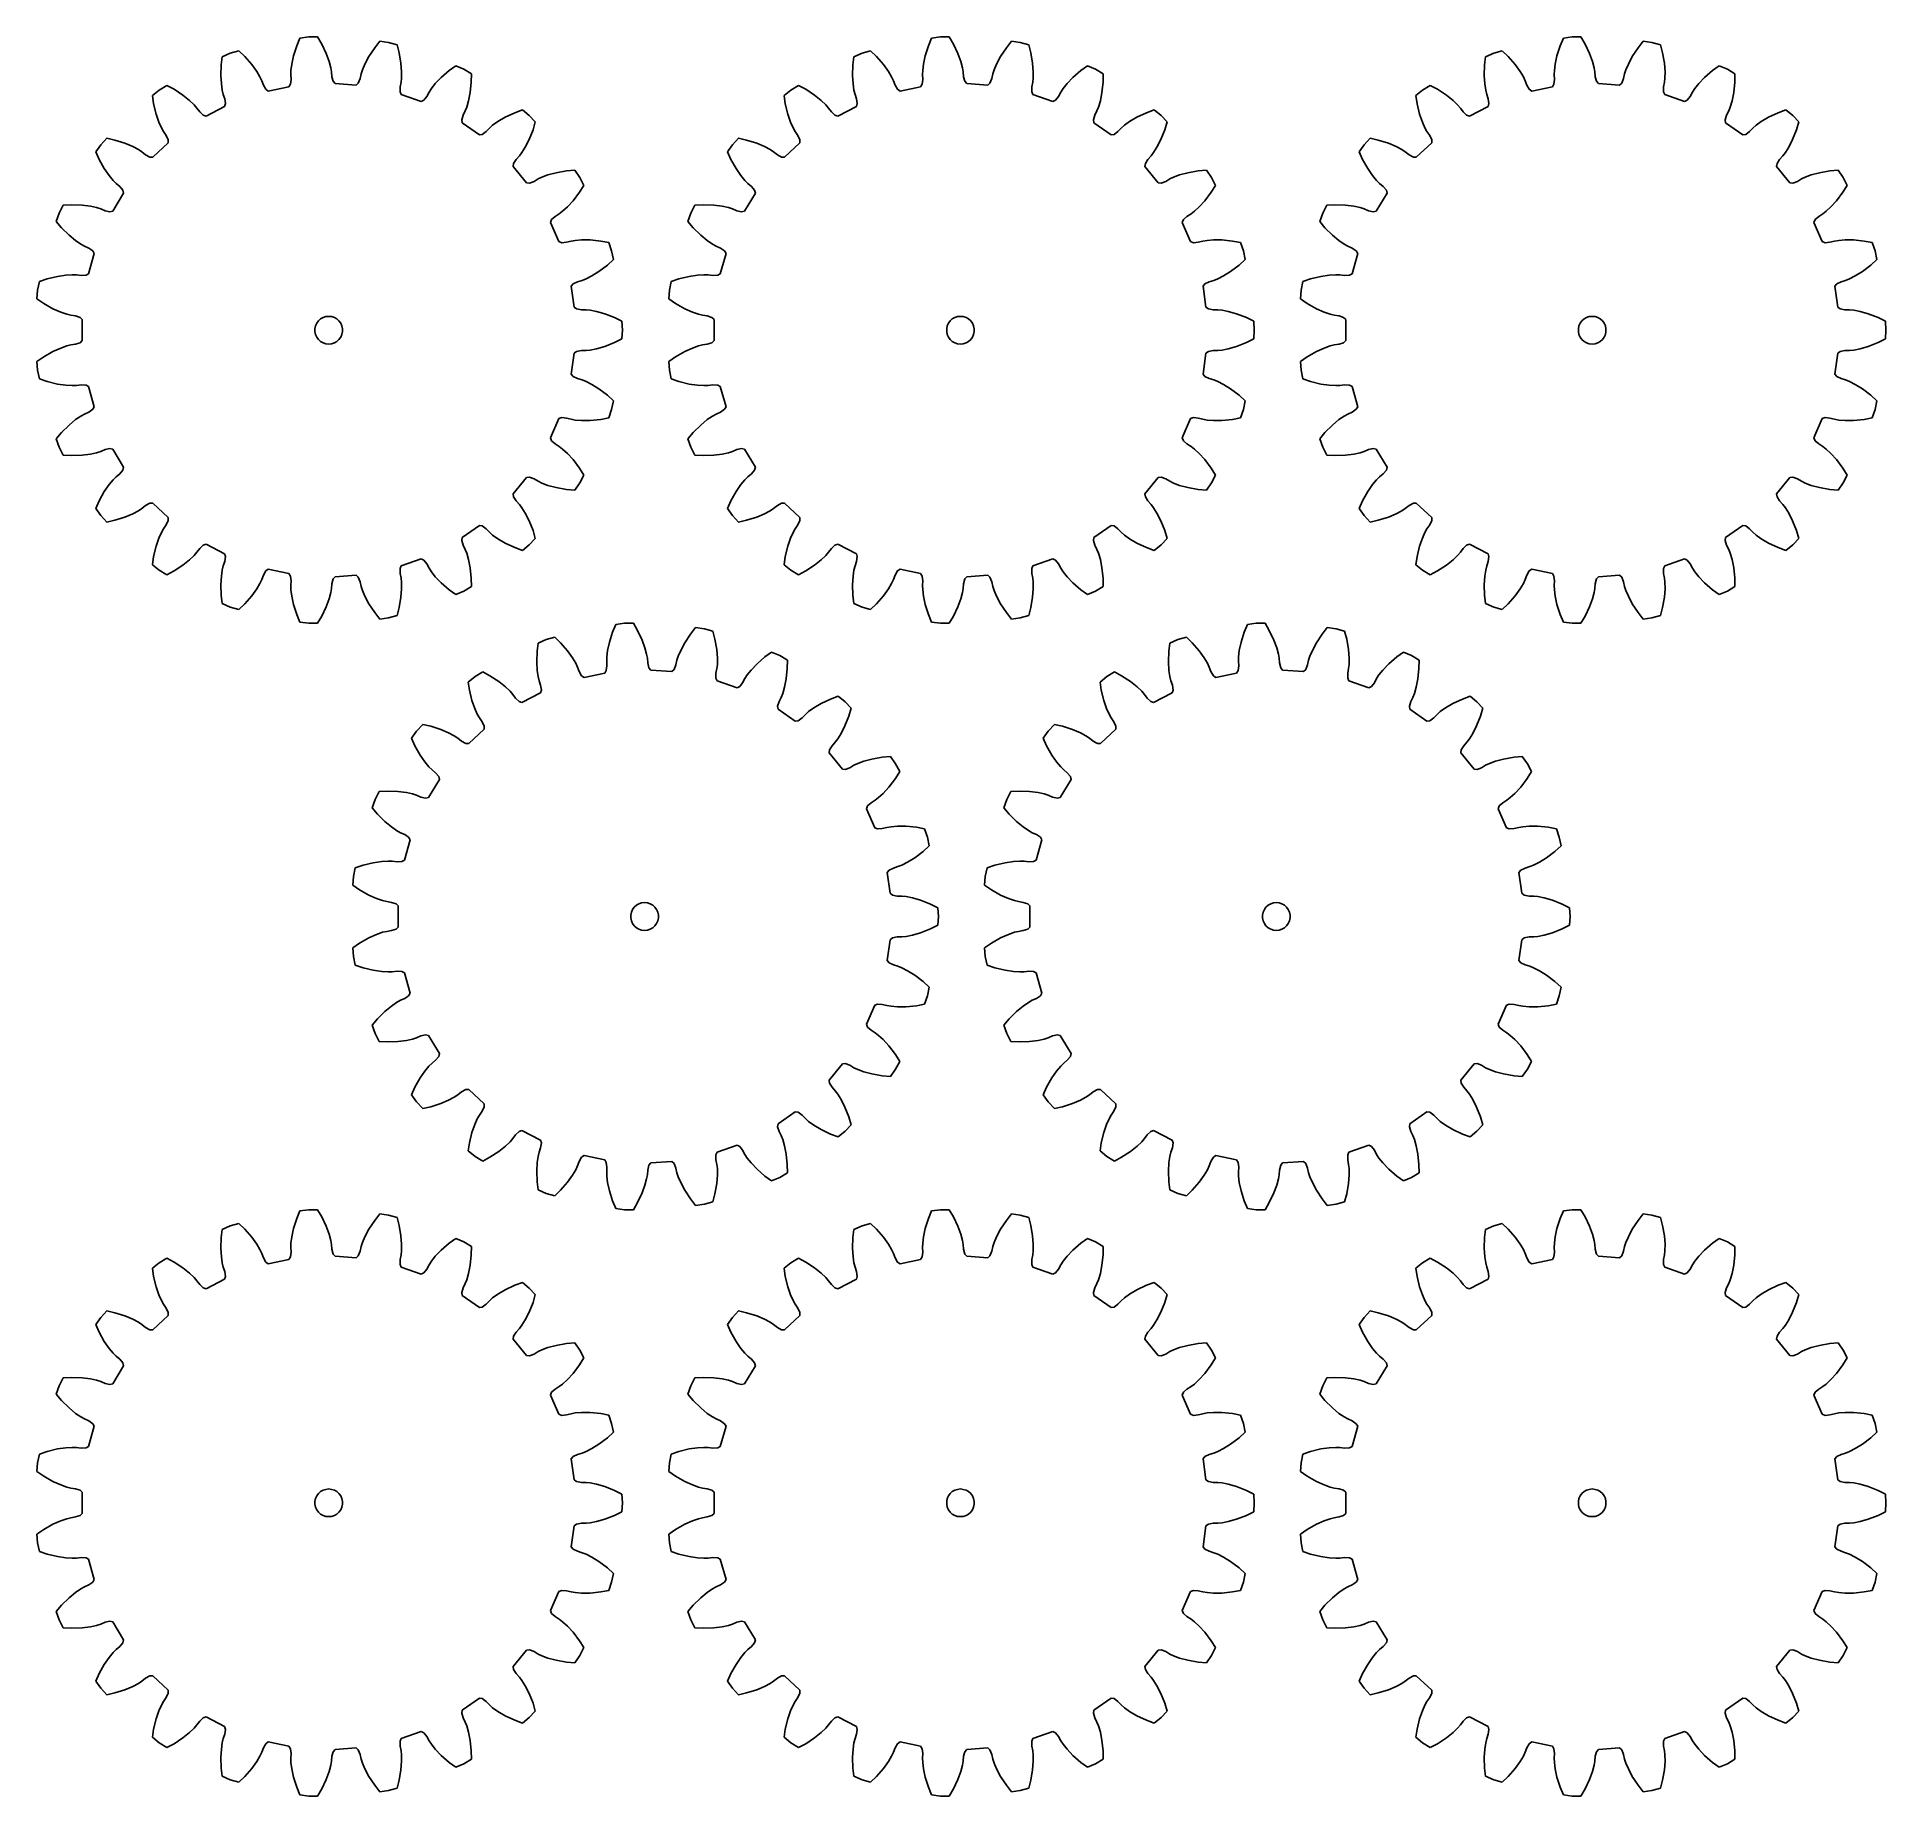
# Model space of a CAD drawing. Extents: x 0 to 200, y 0 to 191.
import ezdxf

# ---------------------------------------------------------------- set-up
doc = ezdxf.new("R2010")
doc.units = 0

msp = doc.modelspace()

# ---------------------------------------------------------------- linework, layer by layer
for p, q in [((28.48, 190.41), (28.14, 189.59)), ((29.43, 190.54), (28.48, 190.41)), ((30.38, 190.54), (29.43, 190.54)), ((30.84, 189.77), (30.38, 190.54)), ((96.91, 190.41), (96.57, 189.59)), ((97.86, 190.54), (96.91, 190.41)), ((98.81, 190.54), (97.86, 190.54)), ((99.27, 189.77), (98.81, 190.54)), ((165.34, 190.41), (165, 189.59)), ((166.29, 190.54), (165.34, 190.41)), ((167.25, 190.54), (166.29, 190.54)), ((167.7, 189.77), (167.25, 190.54)), ((20.06, 188.4), (19.95, 187.51)), ((20.94, 188.78), (20.06, 188.4)), ((21.86, 189.03), (20.94, 188.78)), ((22.5, 188.42), (21.86, 189.03)), ((23.26, 187.55), (22.5, 188.42)), ((27.79, 188.49), (27.59, 187.6)), ((28.14, 189.59), (27.79, 188.49)), ((31.33, 188.74), (30.84, 189.77)), ((31.65, 187.87), (31.33, 188.74)), ((35.95, 188.42), (35.51, 187.61)), ((36.58, 189.38), (35.95, 188.42)), ((37.13, 190.08), (36.58, 189.38)), ((38.08, 189.95), (37.13, 190.08)), ((39, 189.69), (38.08, 189.95)), ((39.23, 188.83), (39, 189.69)), ((39.42, 187.7), (39.23, 188.83)), ((88.49, 188.4), (88.38, 187.51)), ((89.37, 188.78), (88.49, 188.4)), ((90.29, 189.03), (89.37, 188.78)), ((90.93, 188.42), (90.29, 189.03)), ((91.69, 187.55), (90.93, 188.42)), ((96.22, 188.49), (96.02, 187.6)), ((96.57, 189.59), (96.22, 188.49)), ((99.76, 188.74), (99.27, 189.77)), ((100.08, 187.87), (99.76, 188.74)), ((104.38, 188.42), (103.95, 187.61)), ((105.01, 189.38), (104.38, 188.42)), ((105.56, 190.08), (105.01, 189.38)), ((106.51, 189.95), (105.56, 190.08)), ((107.43, 189.69), (106.51, 189.95)), ((107.66, 188.83), (107.43, 189.69)), ((107.85, 187.7), (107.66, 188.83)), ((156.92, 188.4), (156.81, 187.51)), ((157.8, 188.78), (156.92, 188.4)), ((158.72, 189.03), (157.8, 188.78)), ((159.37, 188.42), (158.72, 189.03)), ((160.12, 187.55), (159.37, 188.42)), ((164.65, 188.49), (164.45, 187.6)), ((165, 189.59), (164.65, 188.49)), ((168.19, 188.74), (167.7, 189.77)), ((168.51, 187.87), (168.19, 188.74)), ((172.81, 188.42), (172.38, 187.61)), ((173.44, 189.38), (172.81, 188.42)), ((173.99, 190.08), (173.44, 189.38)), ((174.94, 189.95), (173.99, 190.08)), ((175.86, 189.69), (174.94, 189.95)), ((176.09, 188.83), (175.86, 189.69)), ((176.28, 187.7), (176.09, 188.83)), ((19.95, 187.51), (19.91, 186.36)), ((19.91, 186.36), (19.97, 185.45)), ((23.8, 186.81), (23.26, 187.55)), ((24.15, 186.22), (23.8, 186.81)), ((27.51, 186.91), (27.49, 186.46)), ((27.49, 186.46), (27.52, 185.94)), ((27.59, 187.6), (27.51, 186.91)), ((31.82, 187.21), (31.65, 187.87)), ((31.9, 186.76), (31.82, 187.21)), ((31.94, 186.24), (31.9, 186.76)), ((35.11, 186.54), (35, 186.03)), ((35.25, 186.98), (35.11, 186.54)), ((35.51, 187.61), (35.25, 186.98)), ((39.49, 186.78), (39.42, 187.7)), ((39.49, 186.09), (39.49, 186.78)), ((44.65, 186.91), (43.78, 186.15)), ((45.37, 187.43), (44.65, 186.91)), ((46.24, 187.05), (45.37, 187.43)), ((47.06, 186.55), (46.24, 187.05)), ((47.05, 185.66), (47.06, 186.55)), ((88.38, 187.51), (88.34, 186.36)), ((88.34, 186.36), (88.4, 185.45)), ((92.23, 186.81), (91.69, 187.55)), ((92.58, 186.22), (92.23, 186.81)), ((95.94, 186.91), (95.92, 186.46)), ((95.92, 186.46), (95.95, 185.94)), ((96.02, 187.6), (95.94, 186.91)), ((100.26, 187.21), (100.08, 187.87)), ((100.33, 186.76), (100.26, 187.21)), ((100.37, 186.24), (100.33, 186.76)), ((103.54, 186.54), (103.43, 186.03)), ((103.68, 186.98), (103.54, 186.54)), ((103.95, 187.61), (103.68, 186.98)), ((107.92, 186.78), (107.85, 187.7)), ((107.92, 186.09), (107.92, 186.78)), ((113.08, 186.91), (112.21, 186.15)), ((113.8, 187.43), (113.08, 186.91)), ((114.67, 187.05), (113.8, 187.43)), ((115.49, 186.55), (114.67, 187.05)), ((115.48, 185.66), (115.49, 186.55)), ((156.81, 187.51), (156.78, 186.36)), ((156.78, 186.36), (156.83, 185.45)), ((160.66, 186.81), (160.12, 187.55)), ((161.01, 186.22), (160.66, 186.81)), ((164.37, 186.91), (164.35, 186.46)), ((164.35, 186.46), (164.38, 185.94)), ((164.45, 187.6), (164.37, 186.91)), ((168.69, 187.21), (168.51, 187.87)), ((168.76, 186.76), (168.69, 187.21)), ((168.8, 186.24), (168.76, 186.76)), ((171.97, 186.54), (171.86, 186.03)), ((172.11, 186.98), (171.97, 186.54)), ((172.38, 187.61), (172.11, 186.98)), ((176.36, 186.78), (176.28, 187.7)), ((176.35, 186.09), (176.36, 186.78)), ((181.51, 186.91), (180.64, 186.15)), ((182.23, 187.43), (181.51, 186.91)), ((183.11, 187.05), (182.23, 187.43)), ((183.92, 186.55), (183.11, 187.05)), ((183.91, 185.66), (183.92, 186.55)), ((13.24, 184.79), (12.5, 184.19)), ((14.06, 185.29), (13.24, 184.79)), ((14.85, 184.87), (14.06, 185.29)), ((15.81, 184.24), (14.85, 184.87)), ((19.97, 185.45), (20.07, 184.77)), ((20.07, 184.77), (20.18, 184.32)), ((20.18, 184.32), (20.34, 183.83)), ((24.34, 185.8), (24.15, 186.22)), ((24.52, 185.32), (24.34, 185.8)), ((24.79, 184.87), (24.52, 185.32)), ((25.06, 184.68), (24.79, 184.87)), ((27.28, 185.15), (25.06, 184.68)), ((27.46, 185.42), (27.28, 185.15)), ((27.52, 185.94), (27.46, 185.42)), ((32.08, 185.74), (31.94, 186.24)), ((32.29, 185.49), (32.08, 185.74)), ((34.56, 185.33), (32.29, 185.49)), ((34.8, 185.55), (34.56, 185.33)), ((35, 186.03), (34.8, 185.55)), ((39.33, 184.61), (39.34, 185.13)), ((39.46, 184.31), (39.33, 184.61)), ((39.34, 185.13), (39.44, 185.64)), ((39.44, 185.64), (39.49, 186.09)), ((41.61, 183.55), (39.46, 184.31)), ((42.47, 184.56), (42.22, 184.11)), ((42.72, 184.95), (42.47, 184.56)), ((43.15, 185.49), (42.72, 184.95)), ((43.78, 186.15), (43.15, 185.49)), ((46.76, 183.62), (46.93, 184.52)), ((46.93, 184.52), (47.05, 185.66)), ((81.67, 184.79), (80.93, 184.19)), ((82.49, 185.29), (81.67, 184.79)), ((83.28, 184.87), (82.49, 185.29)), ((84.24, 184.24), (83.28, 184.87)), ((88.4, 185.45), (88.5, 184.77)), ((88.5, 184.77), (88.61, 184.32)), ((88.61, 184.32), (88.78, 183.83)), ((92.78, 185.8), (92.58, 186.22)), ((92.95, 185.32), (92.78, 185.8)), ((93.22, 184.87), (92.95, 185.32)), ((93.49, 184.68), (93.22, 184.87)), ((95.72, 185.15), (93.49, 184.68)), ((95.89, 185.42), (95.72, 185.15)), ((95.95, 185.94), (95.89, 185.42)), ((100.51, 185.74), (100.37, 186.24)), ((100.72, 185.49), (100.51, 185.74)), ((102.99, 185.33), (100.72, 185.49)), ((103.23, 185.55), (102.99, 185.33)), ((103.43, 186.03), (103.23, 185.55)), ((107.76, 184.61), (107.77, 185.13)), ((107.89, 184.31), (107.76, 184.61)), ((107.77, 185.13), (107.87, 185.64)), ((107.87, 185.64), (107.92, 186.09)), ((110.04, 183.55), (107.89, 184.31)), ((110.9, 184.56), (110.66, 184.11)), ((111.15, 184.95), (110.9, 184.56)), ((111.58, 185.49), (111.15, 184.95)), ((112.21, 186.15), (111.58, 185.49)), ((115.19, 183.62), (115.36, 184.52)), ((115.36, 184.52), (115.48, 185.66)), ((150.1, 184.79), (149.36, 184.19)), ((150.92, 185.29), (150.1, 184.79)), ((151.71, 184.87), (150.92, 185.29)), ((152.67, 184.24), (151.71, 184.87)), ((156.83, 185.45), (156.93, 184.77)), ((156.93, 184.77), (157.04, 184.32)), ((157.04, 184.32), (157.21, 183.83)), ((161.21, 185.8), (161.01, 186.22)), ((161.38, 185.32), (161.21, 185.8)), ((161.65, 184.87), (161.38, 185.32)), ((161.92, 184.68), (161.65, 184.87)), ((164.15, 185.15), (161.92, 184.68)), ((164.32, 185.42), (164.15, 185.15)), ((164.38, 185.94), (164.32, 185.42)), ((168.94, 185.74), (168.8, 186.24)), ((169.15, 185.49), (168.94, 185.74)), ((171.42, 185.33), (169.15, 185.49)), ((171.66, 185.55), (171.42, 185.33)), ((171.86, 186.03), (171.66, 185.55)), ((176.19, 184.61), (176.2, 185.13)), ((176.33, 184.31), (176.19, 184.61)), ((176.2, 185.13), (176.3, 185.64)), ((176.3, 185.64), (176.35, 186.09)), ((178.47, 183.55), (176.33, 184.31)), ((179.33, 184.56), (179.09, 184.11)), ((179.58, 184.95), (179.33, 184.56)), ((180.01, 185.49), (179.58, 184.95)), ((180.64, 186.15), (180.01, 185.49)), ((183.62, 183.62), (183.79, 184.52)), ((183.79, 184.52), (183.91, 185.66)), ((12.5, 184.19), (12.63, 183.31)), ((12.63, 183.31), (12.91, 182.19)), ((16.52, 183.66), (15.81, 184.24)), ((17.02, 183.19), (16.52, 183.66)), ((17.32, 182.84), (17.02, 183.19)), ((17.63, 182.42), (17.32, 182.84)), ((18, 182.06), (17.63, 182.42)), ((20.33, 183), (18.31, 181.96)), ((20.42, 183.32), (20.33, 183)), ((20.34, 183.83), (20.42, 183.32)), ((41.9, 183.7), (41.61, 183.55)), ((42.22, 184.11), (41.9, 183.7)), ((46.16, 182.07), (46.39, 182.53)), ((46.39, 182.53), (46.56, 182.95)), ((46.56, 182.95), (46.76, 183.62)), ((51.75, 182.34), (50.71, 181.85)), ((52.58, 182.65), (51.75, 182.34)), ((53.33, 182.05), (52.58, 182.65)), ((80.93, 184.19), (81.06, 183.31)), ((81.06, 183.31), (81.34, 182.19)), ((84.96, 183.66), (84.24, 184.24)), ((85.45, 183.19), (84.96, 183.66)), ((85.75, 182.84), (85.45, 183.19)), ((86.06, 182.42), (85.75, 182.84)), ((86.43, 182.06), (86.06, 182.42)), ((88.76, 183), (86.74, 181.96)), ((88.85, 183.32), (88.76, 183)), ((88.78, 183.83), (88.85, 183.32)), ((110.33, 183.7), (110.04, 183.55)), ((110.66, 184.11), (110.33, 183.7)), ((114.59, 182.07), (114.82, 182.53)), ((114.82, 182.53), (114.99, 182.95)), ((114.99, 182.95), (115.19, 183.62)), ((120.18, 182.34), (119.14, 181.85)), ((121.02, 182.65), (120.18, 182.34)), ((121.76, 182.05), (121.02, 182.65)), ((149.36, 184.19), (149.5, 183.31)), ((149.5, 183.31), (149.77, 182.19)), ((153.39, 183.66), (152.67, 184.24)), ((153.88, 183.19), (153.39, 183.66)), ((154.19, 182.84), (153.88, 183.19)), ((154.49, 182.42), (154.19, 182.84)), ((154.86, 182.06), (154.49, 182.42)), ((157.19, 183), (155.17, 181.96)), ((157.28, 183.32), (157.19, 183)), ((157.21, 183.83), (157.28, 183.32)), ((178.76, 183.7), (178.47, 183.55)), ((179.09, 184.11), (178.76, 183.7)), ((183.02, 182.07), (183.25, 182.53)), ((183.25, 182.53), (183.42, 182.95)), ((183.42, 182.95), (183.62, 183.62)), ((188.61, 182.34), (187.57, 181.85)), ((189.45, 182.65), (188.61, 182.34)), ((190.19, 182.05), (189.45, 182.65)), ((12.91, 182.19), (13.2, 181.32)), ((13.2, 181.32), (13.49, 180.69)), ((13.49, 180.69), (13.71, 180.29)), ((13.71, 180.29), (14, 179.87)), ((18.31, 181.96), (18, 182.06)), ((46.01, 181.57), (46.16, 182.07)), ((46.06, 181.24), (46.01, 181.57)), ((47.92, 179.93), (46.06, 181.24)), ((48.66, 180.3), (48.24, 179.99)), ((49.02, 180.67), (48.66, 180.3)), ((49.36, 180.98), (49.02, 180.67)), ((49.92, 181.38), (49.36, 180.98)), ((50.71, 181.85), (49.92, 181.38)), ((53.31, 179.43), (53.73, 180.49)), ((53.98, 181.35), (53.33, 182.05)), ((53.73, 180.49), (53.98, 181.35)), ((81.34, 182.19), (81.64, 181.32)), ((81.64, 181.32), (81.92, 180.69)), ((81.92, 180.69), (82.14, 180.29)), ((82.14, 180.29), (82.43, 179.87)), ((86.74, 181.96), (86.43, 182.06)), ((114.44, 181.57), (114.59, 182.07)), ((114.49, 181.24), (114.44, 181.57)), ((116.35, 179.93), (114.49, 181.24)), ((117.09, 180.3), (116.67, 179.99)), ((117.45, 180.67), (117.09, 180.3)), ((117.79, 180.98), (117.45, 180.67)), ((118.35, 181.38), (117.79, 180.98)), ((119.14, 181.85), (118.35, 181.38)), ((121.74, 179.43), (122.16, 180.49)), ((122.41, 181.35), (121.76, 182.05)), ((122.16, 180.49), (122.41, 181.35)), ((149.77, 182.19), (150.07, 181.32)), ((150.07, 181.32), (150.35, 180.69)), ((150.35, 180.69), (150.57, 180.29)), ((150.57, 180.29), (150.87, 179.87)), ((155.17, 181.96), (154.86, 182.06)), ((182.87, 181.57), (183.02, 182.07)), ((182.92, 181.24), (182.87, 181.57)), ((184.78, 179.93), (182.92, 181.24)), ((185.52, 180.3), (185.1, 179.99)), ((185.88, 180.67), (185.52, 180.3)), ((186.23, 180.98), (185.88, 180.67)), ((186.78, 181.38), (186.23, 180.98)), ((187.57, 181.85), (186.78, 181.38)), ((190.17, 179.43), (190.59, 180.49)), ((190.84, 181.35), (190.19, 182.05)), ((190.59, 180.49), (190.84, 181.35)), ((6.91, 178.87), (6.36, 178.09)), ((7.56, 179.57), (6.91, 178.87)), ((8.43, 179.38), (7.56, 179.57)), ((9.52, 179.03), (8.43, 179.38)), ((10.37, 178.67), (9.52, 179.03)), ((10.98, 178.35), (10.37, 178.67)), ((11.36, 178.1), (10.98, 178.35)), ((14.22, 179.07), (12.55, 177.51)), ((14, 179.87), (14.22, 179.39)), ((14.22, 179.39), (14.22, 179.07)), ((48.24, 179.99), (47.92, 179.93)), ((52.53, 178.02), (52.89, 178.61)), ((52.89, 178.61), (53.31, 179.43)), ((75.34, 178.87), (74.79, 178.09)), ((75.99, 179.57), (75.34, 178.87)), ((76.86, 179.38), (75.99, 179.57)), ((77.96, 179.03), (76.86, 179.38)), ((78.8, 178.67), (77.96, 179.03)), ((79.41, 178.35), (78.8, 178.67)), ((79.79, 178.1), (79.41, 178.35)), ((82.65, 179.07), (80.98, 177.51)), ((82.43, 179.87), (82.65, 179.39)), ((82.65, 179.39), (82.65, 179.07)), ((116.67, 179.99), (116.35, 179.93)), ((120.96, 178.02), (121.32, 178.61)), ((121.32, 178.61), (121.74, 179.43)), ((143.77, 178.87), (143.22, 178.09)), ((144.42, 179.57), (143.77, 178.87)), ((145.29, 179.38), (144.42, 179.57)), ((146.39, 179.03), (145.29, 179.38)), ((147.23, 178.67), (146.39, 179.03)), ((147.84, 178.35), (147.23, 178.67)), ((148.22, 178.1), (147.84, 178.35)), ((151.08, 179.07), (149.41, 177.51)), ((150.87, 179.87), (151.08, 179.39)), ((151.08, 179.39), (151.08, 179.07)), ((185.1, 179.99), (184.78, 179.93)), ((189.39, 178.02), (189.75, 178.61)), ((189.75, 178.61), (190.17, 179.43)), ((6.36, 178.09), (6.72, 177.28)), ((6.72, 177.28), (7.28, 176.28)), ((7.28, 176.28), (7.81, 175.52)), ((11.77, 177.78), (11.36, 178.1)), ((12.23, 177.53), (11.77, 177.78)), ((12.55, 177.51), (12.23, 177.53)), ((51.58, 176.51), (51.62, 176.83)), ((53.02, 174.74), (51.58, 176.51)), ((51.62, 176.83), (51.9, 177.28)), ((51.9, 177.28), (52.25, 177.66)), ((52.25, 177.66), (52.53, 178.02)), ((74.79, 178.09), (75.15, 177.28)), ((75.15, 177.28), (75.72, 176.28)), ((75.72, 176.28), (76.24, 175.52)), ((80.2, 177.78), (79.79, 178.1)), ((80.66, 177.53), (80.2, 177.78)), ((80.98, 177.51), (80.66, 177.53)), ((120.01, 176.51), (120.06, 176.83)), ((121.45, 174.74), (120.01, 176.51)), ((120.06, 176.83), (120.33, 177.28)), ((120.33, 177.28), (120.68, 177.66)), ((120.68, 177.66), (120.96, 178.02)), ((143.22, 178.09), (143.58, 177.28)), ((143.58, 177.28), (144.15, 176.28)), ((144.15, 176.28), (144.67, 175.52)), ((148.63, 177.78), (148.22, 178.1)), ((149.09, 177.53), (148.63, 177.78)), ((149.41, 177.51), (149.09, 177.53)), ((188.44, 176.51), (188.49, 176.83)), ((189.88, 174.74), (188.44, 176.51)), ((188.49, 176.83), (188.76, 177.28)), ((188.76, 177.28), (189.11, 177.66)), ((189.11, 177.66), (189.39, 178.02)), ((7.81, 175.52), (8.25, 174.99)), ((8.25, 174.99), (8.57, 174.67)), ((8.57, 174.67), (8.97, 174.34)), ((8.97, 174.34), (9.3, 173.94)), ((53.34, 174.72), (53.02, 174.74)), ((53.84, 174.9), (53.34, 174.72)), ((54.28, 175.16), (53.84, 174.9)), ((54.69, 175.36), (54.28, 175.16)), ((55.34, 175.6), (54.69, 175.36)), ((56.23, 175.84), (55.34, 175.6)), ((57.36, 176.03), (56.23, 175.84)), ((58.25, 176.1), (57.36, 176.03)), ((58.8, 175.32), (58.25, 176.1)), ((58.77, 173.72), (59.24, 174.47)), ((59.24, 174.47), (58.8, 175.32)), ((76.24, 175.52), (76.68, 174.99)), ((76.68, 174.99), (77, 174.67)), ((77, 174.67), (77.4, 174.34)), ((77.4, 174.34), (77.73, 173.94)), ((121.78, 174.72), (121.45, 174.74)), ((122.27, 174.9), (121.78, 174.72)), ((122.71, 175.16), (122.27, 174.9)), ((123.12, 175.36), (122.71, 175.16)), ((123.77, 175.6), (123.12, 175.36)), ((124.66, 175.84), (123.77, 175.6)), ((125.79, 176.03), (124.66, 175.84)), ((126.68, 176.1), (125.79, 176.03)), ((127.23, 175.32), (126.68, 176.1)), ((127.2, 173.72), (127.67, 174.47)), ((127.67, 174.47), (127.23, 175.32)), ((144.67, 175.52), (145.11, 174.99)), ((145.11, 174.99), (145.43, 174.67)), ((145.43, 174.67), (145.83, 174.34)), ((145.83, 174.34), (146.17, 173.94)), ((190.21, 174.72), (189.88, 174.74)), ((190.7, 174.9), (190.21, 174.72)), ((191.14, 175.16), (190.7, 174.9)), ((191.55, 175.36), (191.14, 175.16)), ((192.2, 175.6), (191.55, 175.36)), ((193.09, 175.84), (192.2, 175.6)), ((194.22, 176.03), (193.09, 175.84)), ((195.11, 176.1), (194.22, 176.03)), ((195.66, 175.32), (195.11, 176.1)), ((195.63, 173.72), (196.1, 174.47)), ((196.1, 174.47), (195.66, 175.32)), ((2.84, 172.31), (2.4, 171.47)), ((3.73, 172.36), (2.84, 172.31)), ((4.88, 172.32), (3.73, 172.36)), ((5.79, 172.21), (4.88, 172.32)), ((9.39, 173.62), (8.21, 171.68)), ((9.3, 173.94), (9.39, 173.62)), ((57.45, 172.13), (58.07, 172.8)), ((58.07, 172.8), (58.77, 173.72)), ((71.27, 172.31), (70.83, 171.47)), ((72.16, 172.36), (71.27, 172.31)), ((73.31, 172.32), (72.16, 172.36)), ((74.22, 172.21), (73.31, 172.32)), ((77.82, 173.62), (76.64, 171.68)), ((77.73, 173.94), (77.82, 173.62)), ((125.88, 172.13), (126.5, 172.8)), ((126.5, 172.8), (127.2, 173.72)), ((139.71, 172.31), (139.27, 171.47)), ((140.59, 172.36), (139.71, 172.31)), ((141.74, 172.32), (140.59, 172.36)), ((142.65, 172.21), (141.74, 172.32)), ((146.25, 173.62), (145.07, 171.68)), ((146.17, 173.94), (146.25, 173.62)), ((194.31, 172.13), (194.93, 172.8)), ((194.93, 172.8), (195.63, 173.72)), ((2.4, 171.47), (2.08, 170.56)), ((2.08, 170.56), (2.65, 169.88)), ((6.46, 172.06), (5.79, 172.21)), ((6.9, 171.92), (6.46, 172.06)), ((7.38, 171.72), (6.9, 171.92)), ((7.89, 171.61), (7.38, 171.72)), ((8.21, 171.68), (7.89, 171.61)), ((55.62, 170.46), (55.75, 170.76)), ((56.53, 168.37), (55.62, 170.46)), ((55.75, 170.76), (56.14, 171.11)), ((56.14, 171.11), (56.58, 171.38)), ((56.58, 171.38), (56.94, 171.66)), ((56.94, 171.66), (57.45, 172.13)), ((70.83, 171.47), (70.51, 170.56)), ((70.51, 170.56), (71.08, 169.88)), ((74.9, 172.06), (74.22, 172.21)), ((75.33, 171.92), (74.9, 172.06)), ((75.81, 171.72), (75.33, 171.92)), ((76.32, 171.61), (75.81, 171.72)), ((76.64, 171.68), (76.32, 171.61)), ((124.06, 170.46), (124.18, 170.76)), ((124.96, 168.37), (124.06, 170.46)), ((124.18, 170.76), (124.57, 171.11)), ((124.57, 171.11), (125.01, 171.38)), ((125.01, 171.38), (125.37, 171.66)), ((125.37, 171.66), (125.88, 172.13)), ((139.27, 171.47), (138.95, 170.56)), ((138.95, 170.56), (139.52, 169.88)), ((143.33, 172.06), (142.65, 172.21)), ((143.76, 171.92), (143.33, 172.06)), ((144.24, 171.72), (143.76, 171.92)), ((144.75, 171.61), (144.24, 171.72)), ((145.07, 171.68), (144.75, 171.61)), ((192.49, 170.46), (192.61, 170.76)), ((193.39, 168.37), (192.49, 170.46)), ((192.61, 170.76), (193, 171.11)), ((193, 171.11), (193.44, 171.38)), ((193.44, 171.38), (193.8, 171.66)), ((193.8, 171.66), (194.31, 172.13)), ((2.65, 169.88), (3.47, 169.07)), ((3.47, 169.07), (4.17, 168.48)), ((4.17, 168.48), (4.74, 168.09)), ((56.84, 168.26), (56.53, 168.37)), ((57.36, 168.3), (56.84, 168.26)), ((57.86, 168.44), (57.36, 168.3)), ((58.31, 168.51), (57.86, 168.44)), ((59, 168.57), (58.31, 168.51)), ((59.91, 168.56), (59, 168.57)), ((61.06, 168.44), (59.91, 168.56)), ((61.93, 168.27), (61.06, 168.44)), ((62.25, 167.37), (61.93, 168.27)), ((71.08, 169.88), (71.9, 169.07)), ((71.9, 169.07), (72.6, 168.48)), ((72.6, 168.48), (73.17, 168.09)), ((125.27, 168.26), (124.96, 168.37)), ((125.79, 168.3), (125.27, 168.26)), ((126.29, 168.44), (125.79, 168.3)), ((126.74, 168.51), (126.29, 168.44)), ((127.43, 168.57), (126.74, 168.51)), ((128.34, 168.56), (127.43, 168.57)), ((129.49, 168.44), (128.34, 168.56)), ((130.36, 168.27), (129.49, 168.44)), ((130.68, 167.37), (130.36, 168.27)), ((139.52, 169.88), (140.33, 169.07)), ((140.33, 169.07), (141.03, 168.48)), ((141.03, 168.48), (141.6, 168.09)), ((193.7, 168.26), (193.39, 168.37)), ((194.22, 168.3), (193.7, 168.26)), ((194.72, 168.44), (194.22, 168.3)), ((195.17, 168.51), (194.72, 168.44)), ((195.86, 168.57), (195.17, 168.51)), ((196.78, 168.56), (195.86, 168.57)), ((197.92, 168.44), (196.78, 168.56)), ((198.79, 168.27), (197.92, 168.44)), ((199.11, 167.37), (198.79, 168.27)), ((4.74, 168.09), (5.14, 167.87)), ((5.14, 167.87), (5.61, 167.66)), ((6.21, 167.08), (5.59, 164.89)), ((5.61, 167.66), (6.04, 167.36)), ((6.04, 167.36), (6.21, 167.08)), ((61.79, 165.84), (62.44, 166.44)), ((62.44, 166.44), (62.25, 167.37)), ((73.17, 168.09), (73.57, 167.87)), ((73.57, 167.87), (74.04, 167.66)), ((74.64, 167.08), (74.02, 164.89)), ((74.04, 167.66), (74.47, 167.36)), ((74.47, 167.36), (74.64, 167.08)), ((130.22, 165.84), (130.88, 166.44)), ((130.88, 166.44), (130.68, 167.37)), ((141.6, 168.09), (142, 167.87)), ((142, 167.87), (142.47, 167.66)), ((143.07, 167.08), (142.46, 164.89)), ((142.47, 167.66), (142.9, 167.36)), ((142.9, 167.36), (143.07, 167.08)), ((198.65, 165.84), (199.31, 166.44)), ((199.31, 166.44), (199.11, 167.37)), ((1.1, 164.34), (0.26, 164.05)), ((2.22, 164.61), (1.1, 164.34)), ((3.13, 164.75), (2.22, 164.61)), ((3.81, 164.79), (3.13, 164.75)), ((4.27, 164.77), (3.81, 164.79)), ((4.78, 164.71), (4.27, 164.77)), ((5.31, 164.74), (4.78, 164.71)), ((5.59, 164.89), (5.31, 164.74)), ((59.05, 164.18), (59.48, 164.35)), ((59.48, 164.35), (60.09, 164.66)), ((60.09, 164.66), (60.87, 165.14)), ((60.87, 165.14), (61.79, 165.84)), ((69.53, 164.34), (68.69, 164.05)), ((70.65, 164.61), (69.53, 164.34)), ((71.56, 164.75), (70.65, 164.61)), ((72.25, 164.79), (71.56, 164.75)), ((72.7, 164.77), (72.25, 164.79)), ((73.22, 164.71), (72.7, 164.77)), ((73.74, 164.74), (73.22, 164.71)), ((74.02, 164.89), (73.74, 164.74)), ((127.48, 164.18), (127.91, 164.35)), ((127.91, 164.35), (128.52, 164.66)), ((128.52, 164.66), (129.3, 165.14)), ((129.3, 165.14), (130.22, 165.84)), ((137.96, 164.34), (137.12, 164.05)), ((139.08, 164.61), (137.96, 164.34)), ((139.99, 164.75), (139.08, 164.61)), ((140.68, 164.79), (139.99, 164.75)), ((141.13, 164.77), (140.68, 164.79)), ((141.65, 164.71), (141.13, 164.77)), ((142.17, 164.74), (141.65, 164.71)), ((142.46, 164.89), (142.17, 164.74)), ((195.91, 164.18), (196.34, 164.35)), ((196.34, 164.35), (196.95, 164.66)), ((196.95, 164.66), (197.73, 165.14)), ((197.73, 165.14), (198.65, 165.84)), ((0.07, 163.12), (0, 162.16)), ((0.26, 164.05), (0.07, 163.12)), ((57.88, 163.55), (58.09, 163.8)), ((58.19, 161.29), (57.88, 163.55)), ((58.09, 163.8), (58.55, 164.03)), ((58.55, 164.03), (59.05, 164.18)), ((68.5, 163.12), (68.43, 162.16)), ((68.69, 164.05), (68.5, 163.12)), ((126.31, 163.55), (126.52, 163.8)), ((126.62, 161.29), (126.31, 163.55)), ((126.52, 163.8), (126.99, 164.03)), ((126.99, 164.03), (127.48, 164.18)), ((136.93, 163.12), (136.86, 162.16)), ((137.12, 164.05), (136.93, 163.12)), ((194.75, 163.55), (194.95, 163.8)), ((195.06, 161.29), (194.75, 163.55)), ((194.95, 163.8), (195.42, 164.03)), ((195.42, 164.03), (195.91, 164.18)), ((0, 162.16), (0.73, 161.66)), ((0.73, 161.66), (1.73, 161.1)), ((1.73, 161.1), (2.57, 160.72)), ((2.57, 160.72), (3.23, 160.5)), ((3.23, 160.5), (3.67, 160.39)), ((3.67, 160.39), (4.18, 160.32)), ((4.18, 160.32), (4.68, 160.15)), ((30.99, 160.15), (31.29, 160.25)), ((31.29, 160.25), (31.6, 160.28)), ((31.6, 160.28), (31.91, 160.25)), ((31.91, 160.25), (32.21, 160.15)), ((58.46, 161.1), (58.19, 161.29)), ((58.97, 161), (58.46, 161.1)), ((59.49, 160.99), (58.97, 161)), ((59.94, 160.95), (59.49, 160.99)), ((60.62, 160.82), (59.94, 160.95)), ((61.5, 160.56), (60.62, 160.82)), ((62.57, 160.14), (61.5, 160.56)), ((68.43, 162.16), (69.16, 161.66)), ((69.16, 161.66), (70.17, 161.1)), ((70.17, 161.1), (71, 160.72)), ((71, 160.72), (71.66, 160.5)), ((71.66, 160.5), (72.1, 160.39)), ((72.1, 160.39), (72.61, 160.32)), ((72.61, 160.32), (73.11, 160.15)), ((99.42, 160.15), (99.72, 160.25)), ((99.72, 160.25), (100.03, 160.28)), ((100.03, 160.28), (100.34, 160.25)), ((100.34, 160.25), (100.64, 160.15)), ((126.89, 161.1), (126.62, 161.29)), ((127.4, 161), (126.89, 161.1)), ((127.92, 160.99), (127.4, 161)), ((128.37, 160.95), (127.92, 160.99)), ((129.05, 160.82), (128.37, 160.95)), ((129.93, 160.56), (129.05, 160.82)), ((131, 160.14), (129.93, 160.56)), ((136.86, 162.16), (137.59, 161.66)), ((137.59, 161.66), (138.6, 161.1)), ((138.6, 161.1), (139.44, 160.72)), ((139.44, 160.72), (140.09, 160.5)), ((140.09, 160.5), (140.53, 160.39)), ((140.53, 160.39), (141.04, 160.32)), ((141.04, 160.32), (141.54, 160.15)), ((167.85, 160.15), (168.15, 160.25)), ((168.15, 160.25), (168.46, 160.28)), ((168.46, 160.28), (168.77, 160.25)), ((168.77, 160.25), (169.07, 160.15)), ((195.32, 161.1), (195.06, 161.29)), ((195.83, 161), (195.32, 161.1)), ((196.35, 160.99), (195.83, 161)), ((196.8, 160.95), (196.35, 160.99)), ((197.48, 160.82), (196.8, 160.95)), ((198.36, 160.56), (197.48, 160.82)), ((199.43, 160.14), (198.36, 160.56)), ((4.68, 160.15), (4.91, 159.92)), ((4.91, 159.92), (4.91, 157.65)), ((30.11, 158.94), (30.17, 159.25)), ((30.11, 158.63), (30.11, 158.94)), ((30.17, 158.32), (30.11, 158.63)), ((30.17, 159.25), (30.3, 159.53)), ((30.3, 158.03), (30.17, 158.32)), ((30.3, 159.53), (30.49, 159.79)), ((30.49, 159.79), (30.72, 160)), ((30.72, 160), (30.99, 160.15)), ((32.21, 160.15), (32.48, 160)), ((32.48, 160), (32.71, 159.79)), ((32.71, 159.79), (32.9, 159.53)), ((32.9, 159.53), (33.03, 159.25)), ((33.03, 158.32), (32.9, 158.03)), ((33.03, 159.25), (33.09, 158.94)), ((33.09, 158.63), (33.03, 158.32)), ((33.09, 158.94), (33.09, 158.63)), ((63.37, 159.74), (62.57, 160.14)), ((63.43, 158.78), (63.37, 159.74)), ((63.37, 157.83), (63.43, 158.78)), ((73.11, 160.15), (73.34, 159.92)), ((73.34, 159.92), (73.34, 157.65)), ((98.54, 158.94), (98.6, 159.25)), ((98.54, 158.63), (98.54, 158.94)), ((98.6, 158.32), (98.54, 158.63)), ((98.6, 159.25), (98.73, 159.53)), ((98.73, 158.03), (98.6, 158.32)), ((98.73, 159.53), (98.92, 159.79)), ((98.92, 159.79), (99.15, 160)), ((99.15, 160), (99.42, 160.15)), ((100.64, 160.15), (100.91, 160)), ((100.91, 160), (101.15, 159.79)), ((101.15, 159.79), (101.33, 159.53)), ((101.33, 159.53), (101.46, 159.25)), ((101.46, 158.32), (101.33, 158.03)), ((101.46, 159.25), (101.52, 158.94)), ((101.52, 158.63), (101.46, 158.32)), ((101.52, 158.94), (101.52, 158.63)), ((131.8, 159.74), (131, 160.14)), ((131.86, 158.78), (131.8, 159.74)), ((131.8, 157.83), (131.86, 158.78)), ((141.54, 160.15), (141.77, 159.92)), ((141.77, 159.92), (141.77, 157.65)), ((166.97, 158.94), (167.03, 159.25)), ((166.97, 158.63), (166.97, 158.94)), ((167.03, 158.32), (166.97, 158.63)), ((167.03, 159.25), (167.16, 159.53)), ((167.16, 158.03), (167.03, 158.32)), ((167.16, 159.53), (167.35, 159.79)), ((167.35, 159.79), (167.58, 160)), ((167.58, 160), (167.85, 160.15)), ((169.07, 160.15), (169.34, 160)), ((169.34, 160), (169.58, 159.79)), ((169.58, 159.79), (169.76, 159.53)), ((169.76, 159.53), (169.89, 159.25)), ((169.89, 158.32), (169.76, 158.03)), ((169.89, 159.25), (169.95, 158.94)), ((169.95, 158.63), (169.89, 158.32)), ((169.95, 158.94), (169.95, 158.63)), ((200.23, 159.74), (199.43, 160.14)), ((200.29, 158.78), (200.23, 159.74)), ((200.23, 157.83), (200.29, 158.78)), ((1.73, 156.47), (0.73, 155.91)), ((2.57, 156.85), (1.73, 156.47)), ((3.23, 157.07), (2.57, 156.85)), ((3.67, 157.18), (3.23, 157.07)), ((4.18, 157.25), (3.67, 157.18)), ((4.68, 157.42), (4.18, 157.25)), ((4.91, 157.65), (4.68, 157.42)), ((30.49, 157.78), (30.3, 158.03)), ((30.72, 157.57), (30.49, 157.78)), ((30.99, 157.41), (30.72, 157.57)), ((31.29, 157.32), (30.99, 157.41)), ((31.6, 157.28), (31.29, 157.32)), ((31.91, 157.32), (31.6, 157.28)), ((32.21, 157.41), (31.91, 157.32)), ((32.48, 157.57), (32.21, 157.41)), ((32.71, 157.78), (32.48, 157.57)), ((32.9, 158.03), (32.71, 157.78)), ((57.88, 154.02), (58.19, 156.28)), ((58.19, 156.28), (58.46, 156.47)), ((58.46, 156.47), (58.97, 156.57)), ((58.97, 156.57), (59.49, 156.57)), ((59.49, 156.57), (59.94, 156.62)), ((59.94, 156.62), (60.62, 156.75)), ((60.62, 156.75), (61.5, 157.01)), ((61.5, 157.01), (62.57, 157.43)), ((62.57, 157.43), (63.37, 157.83)), ((70.17, 156.47), (69.16, 155.91)), ((71, 156.85), (70.17, 156.47)), ((71.66, 157.07), (71, 156.85)), ((72.1, 157.18), (71.66, 157.07)), ((72.61, 157.25), (72.1, 157.18)), ((73.11, 157.42), (72.61, 157.25)), ((73.34, 157.65), (73.11, 157.42)), ((98.92, 157.78), (98.73, 158.03)), ((99.15, 157.57), (98.92, 157.78)), ((99.42, 157.41), (99.15, 157.57)), ((99.72, 157.32), (99.42, 157.41)), ((100.03, 157.28), (99.72, 157.32)), ((100.34, 157.32), (100.03, 157.28)), ((100.64, 157.41), (100.34, 157.32)), ((100.91, 157.57), (100.64, 157.41)), ((101.15, 157.78), (100.91, 157.57)), ((101.33, 158.03), (101.15, 157.78)), ((126.31, 154.02), (126.62, 156.28)), ((126.62, 156.28), (126.89, 156.47)), ((126.89, 156.47), (127.4, 156.57)), ((127.4, 156.57), (127.92, 156.57)), ((127.92, 156.57), (128.37, 156.62)), ((128.37, 156.62), (129.05, 156.75)), ((129.05, 156.75), (129.93, 157.01)), ((129.93, 157.01), (131, 157.43)), ((131, 157.43), (131.8, 157.83)), ((138.6, 156.47), (137.59, 155.91)), ((139.44, 156.85), (138.6, 156.47)), ((140.09, 157.07), (139.44, 156.85)), ((140.53, 157.18), (140.09, 157.07)), ((141.04, 157.25), (140.53, 157.18)), ((141.54, 157.42), (141.04, 157.25)), ((141.77, 157.65), (141.54, 157.42)), ((167.35, 157.78), (167.16, 158.03)), ((167.58, 157.57), (167.35, 157.78)), ((167.85, 157.41), (167.58, 157.57)), ((168.15, 157.32), (167.85, 157.41)), ((168.46, 157.28), (168.15, 157.32)), ((168.77, 157.32), (168.46, 157.28)), ((169.07, 157.41), (168.77, 157.32)), ((169.34, 157.57), (169.07, 157.41)), ((169.58, 157.78), (169.34, 157.57)), ((169.76, 158.03), (169.58, 157.78)), ((194.75, 154.02), (195.06, 156.28)), ((195.06, 156.28), (195.32, 156.47)), ((195.32, 156.47), (195.83, 156.57)), ((195.83, 156.57), (196.35, 156.57)), ((196.35, 156.57), (196.8, 156.62)), ((196.8, 156.62), (197.48, 156.75)), ((197.48, 156.75), (198.36, 157.01)), ((198.36, 157.01), (199.43, 157.43)), ((199.43, 157.43), (200.23, 157.83)), ((0.73, 155.91), (0, 155.4)), ((0, 155.4), (0.07, 154.45)), ((0.07, 154.45), (0.26, 153.51)), ((69.16, 155.91), (68.43, 155.4)), ((68.43, 155.4), (68.5, 154.45)), ((68.5, 154.45), (68.69, 153.51)), ((137.59, 155.91), (136.86, 155.4)), ((136.86, 155.4), (136.93, 154.45)), ((136.93, 154.45), (137.12, 153.51)), ((0.26, 153.51), (1.1, 153.23)), ((1.1, 153.23), (2.22, 152.95)), ((2.22, 152.95), (3.13, 152.82)), ((3.13, 152.82), (3.81, 152.78)), ((3.81, 152.78), (4.27, 152.8)), ((4.27, 152.8), (4.78, 152.86)), ((4.78, 152.86), (5.31, 152.83)), ((5.31, 152.83), (5.59, 152.68)), ((5.59, 152.68), (6.21, 150.49)), ((58.09, 153.77), (57.88, 154.02)), ((58.55, 153.53), (58.09, 153.77)), ((59.05, 153.39), (58.55, 153.53)), ((59.48, 153.22), (59.05, 153.39)), ((60.09, 152.91), (59.48, 153.22)), ((60.87, 152.43), (60.09, 152.91)), ((61.79, 151.73), (60.87, 152.43)), ((68.69, 153.51), (69.53, 153.23)), ((69.53, 153.23), (70.65, 152.95)), ((70.65, 152.95), (71.56, 152.82)), ((71.56, 152.82), (72.25, 152.78)), ((72.25, 152.78), (72.7, 152.8)), ((72.7, 152.8), (73.22, 152.86)), ((73.22, 152.86), (73.74, 152.83)), ((73.74, 152.83), (74.02, 152.68)), ((74.02, 152.68), (74.64, 150.49)), ((126.52, 153.77), (126.31, 154.02)), ((126.99, 153.53), (126.52, 153.77)), ((127.48, 153.39), (126.99, 153.53)), ((127.91, 153.22), (127.48, 153.39)), ((128.52, 152.91), (127.91, 153.22)), ((129.3, 152.43), (128.52, 152.91)), ((130.22, 151.73), (129.3, 152.43)), ((137.12, 153.51), (137.96, 153.23)), ((137.96, 153.23), (139.08, 152.95)), ((139.08, 152.95), (139.99, 152.82)), ((139.99, 152.82), (140.68, 152.78)), ((140.68, 152.78), (141.13, 152.8)), ((141.13, 152.8), (141.65, 152.86)), ((141.65, 152.86), (142.17, 152.83)), ((142.17, 152.83), (142.46, 152.68)), ((142.46, 152.68), (143.07, 150.49)), ((194.95, 153.77), (194.75, 154.02)), ((195.42, 153.53), (194.95, 153.77)), ((195.91, 153.39), (195.42, 153.53)), ((196.34, 153.22), (195.91, 153.39)), ((196.95, 152.91), (196.34, 153.22)), ((197.73, 152.43), (196.95, 152.91)), ((198.65, 151.73), (197.73, 152.43)), ((6.21, 150.49), (6.04, 150.21)), ((62.44, 151.13), (61.79, 151.73)), ((62.25, 150.2), (62.44, 151.13)), ((74.64, 150.49), (74.47, 150.21)), ((130.88, 151.13), (130.22, 151.73)), ((130.68, 150.2), (130.88, 151.13)), ((143.07, 150.49), (142.9, 150.21)), ((199.31, 151.13), (198.65, 151.73)), ((199.11, 150.2), (199.31, 151.13)), ((3.47, 148.5), (2.65, 147.69)), ((4.17, 149.09), (3.47, 148.5)), ((4.74, 149.48), (4.17, 149.09)), ((5.14, 149.7), (4.74, 149.48)), ((5.61, 149.91), (5.14, 149.7)), ((6.04, 150.21), (5.61, 149.91)), ((55.62, 147.11), (56.53, 149.2)), ((56.53, 149.2), (56.84, 149.31)), ((56.84, 149.31), (57.36, 149.26)), ((57.36, 149.26), (57.86, 149.13)), ((57.86, 149.13), (58.31, 149.05)), ((58.31, 149.05), (59, 149)), ((59, 149), (59.91, 149.01)), ((59.91, 149.01), (61.06, 149.12)), ((61.06, 149.12), (61.93, 149.3)), ((61.93, 149.3), (62.25, 150.2)), ((71.9, 148.5), (71.08, 147.69)), ((72.6, 149.09), (71.9, 148.5)), ((73.17, 149.48), (72.6, 149.09)), ((73.57, 149.7), (73.17, 149.48)), ((74.04, 149.91), (73.57, 149.7)), ((74.47, 150.21), (74.04, 149.91)), ((124.06, 147.11), (124.96, 149.2)), ((124.96, 149.2), (125.27, 149.31)), ((125.27, 149.31), (125.79, 149.26)), ((125.79, 149.26), (126.29, 149.13)), ((126.29, 149.13), (126.74, 149.05)), ((126.74, 149.05), (127.43, 149)), ((127.43, 149), (128.34, 149.01)), ((128.34, 149.01), (129.49, 149.12)), ((129.49, 149.12), (130.36, 149.3)), ((130.36, 149.3), (130.68, 150.2)), ((140.33, 148.5), (139.52, 147.69)), ((141.03, 149.09), (140.33, 148.5)), ((141.6, 149.48), (141.03, 149.09)), ((142, 149.7), (141.6, 149.48)), ((142.47, 149.91), (142, 149.7)), ((142.9, 150.21), (142.47, 149.91)), ((192.49, 147.11), (193.39, 149.2)), ((193.39, 149.2), (193.7, 149.31)), ((193.7, 149.31), (194.22, 149.26)), ((194.22, 149.26), (194.72, 149.13)), ((194.72, 149.13), (195.17, 149.05)), ((195.17, 149.05), (195.86, 149)), ((195.86, 149), (196.78, 149.01)), ((196.78, 149.01), (197.92, 149.12)), ((197.92, 149.12), (198.79, 149.3)), ((198.79, 149.3), (199.11, 150.2)), ((2.65, 147.69), (2.08, 147)), ((2.08, 147), (2.4, 146.1)), ((55.75, 146.81), (55.62, 147.11)), ((56.14, 146.46), (55.75, 146.81)), ((56.58, 146.18), (56.14, 146.46)), ((71.08, 147.69), (70.51, 147)), ((70.51, 147), (70.83, 146.1)), ((124.18, 146.81), (124.06, 147.11)), ((124.57, 146.46), (124.18, 146.81)), ((125.01, 146.18), (124.57, 146.46)), ((139.52, 147.69), (138.95, 147)), ((138.95, 147), (139.27, 146.1)), ((192.61, 146.81), (192.49, 147.11)), ((193, 146.46), (192.61, 146.81)), ((193.44, 146.18), (193, 146.46)), ((2.4, 146.1), (2.84, 145.25)), ((2.84, 145.25), (3.73, 145.2)), ((3.73, 145.2), (4.88, 145.24)), ((4.88, 145.24), (5.79, 145.36)), ((5.79, 145.36), (6.46, 145.51)), ((6.46, 145.51), (6.9, 145.65)), ((6.9, 145.65), (7.38, 145.85)), ((7.38, 145.85), (7.89, 145.96)), ((7.89, 145.96), (8.21, 145.89)), ((8.21, 145.89), (9.39, 143.94)), ((56.94, 145.91), (56.58, 146.18)), ((57.45, 145.44), (56.94, 145.91)), ((58.07, 144.76), (57.45, 145.44)), ((58.77, 143.85), (58.07, 144.76)), ((70.83, 146.1), (71.27, 145.25)), ((71.27, 145.25), (72.16, 145.2)), ((72.16, 145.2), (73.31, 145.24)), ((73.31, 145.24), (74.22, 145.36)), ((74.22, 145.36), (74.9, 145.51)), ((74.9, 145.51), (75.33, 145.65)), ((75.33, 145.65), (75.81, 145.85)), ((75.81, 145.85), (76.32, 145.96)), ((76.32, 145.96), (76.64, 145.89)), ((76.64, 145.89), (77.82, 143.94)), ((125.37, 145.91), (125.01, 146.18)), ((125.88, 145.44), (125.37, 145.91)), ((126.5, 144.76), (125.88, 145.44)), ((127.2, 143.85), (126.5, 144.76)), ((139.27, 146.1), (139.71, 145.25)), ((139.71, 145.25), (140.59, 145.2)), ((140.59, 145.2), (141.74, 145.24)), ((141.74, 145.24), (142.65, 145.36)), ((142.65, 145.36), (143.33, 145.51)), ((143.33, 145.51), (143.76, 145.65)), ((143.76, 145.65), (144.24, 145.85)), ((144.24, 145.85), (144.75, 145.96)), ((144.75, 145.96), (145.07, 145.89)), ((145.07, 145.89), (146.25, 143.94)), ((193.8, 145.91), (193.44, 146.18)), ((194.31, 145.44), (193.8, 145.91)), ((194.93, 144.76), (194.31, 145.44)), ((195.63, 143.85), (194.93, 144.76)), ((8.25, 142.58), (7.81, 142.05)), ((8.57, 142.9), (8.25, 142.58)), ((8.97, 143.23), (8.57, 142.9)), ((9.3, 143.63), (8.97, 143.23)), ((9.39, 143.94), (9.3, 143.63)), ((51.58, 141.06), (53.02, 142.82)), ((53.02, 142.82), (53.34, 142.85)), ((53.34, 142.85), (53.84, 142.67)), ((53.84, 142.67), (54.28, 142.41)), ((54.28, 142.41), (54.69, 142.21)), ((54.69, 142.21), (55.34, 141.97)), ((58.25, 141.46), (58.8, 142.25)), ((59.24, 143.09), (58.77, 143.85)), ((58.8, 142.25), (59.24, 143.09)), ((76.68, 142.58), (76.24, 142.05)), ((77, 142.9), (76.68, 142.58)), ((77.4, 143.23), (77, 142.9)), ((77.73, 143.63), (77.4, 143.23)), ((77.82, 143.94), (77.73, 143.63)), ((120.01, 141.06), (121.45, 142.82)), ((121.45, 142.82), (121.78, 142.85)), ((121.78, 142.85), (122.27, 142.67)), ((122.27, 142.67), (122.71, 142.41)), ((122.71, 142.41), (123.12, 142.21)), ((123.12, 142.21), (123.77, 141.97)), ((126.68, 141.46), (127.23, 142.25)), ((127.67, 143.09), (127.2, 143.85)), ((127.23, 142.25), (127.67, 143.09)), ((145.11, 142.58), (144.67, 142.05)), ((145.43, 142.9), (145.11, 142.58)), ((145.83, 143.23), (145.43, 142.9)), ((146.17, 143.63), (145.83, 143.23)), ((146.25, 143.94), (146.17, 143.63)), ((188.44, 141.06), (189.88, 142.82)), ((189.88, 142.82), (190.21, 142.85)), ((190.21, 142.85), (190.7, 142.67)), ((190.7, 142.67), (191.14, 142.41)), ((191.14, 142.41), (191.55, 142.21)), ((191.55, 142.21), (192.2, 141.97)), ((195.11, 141.46), (195.66, 142.25)), ((196.1, 143.09), (195.63, 143.85)), ((195.66, 142.25), (196.1, 143.09)), ((6.72, 140.29), (6.36, 139.48)), ((7.28, 141.29), (6.72, 140.29)), ((7.81, 142.05), (7.28, 141.29)), ((51.62, 140.74), (51.58, 141.06)), ((51.9, 140.29), (51.62, 140.74)), ((52.25, 139.91), (51.9, 140.29)), ((55.34, 141.97), (56.23, 141.73)), ((56.23, 141.73), (57.36, 141.54)), ((57.36, 141.54), (58.25, 141.46)), ((75.15, 140.29), (74.79, 139.48)), ((75.72, 141.29), (75.15, 140.29)), ((76.24, 142.05), (75.72, 141.29)), ((120.06, 140.74), (120.01, 141.06)), ((120.33, 140.29), (120.06, 140.74)), ((120.68, 139.91), (120.33, 140.29)), ((123.77, 141.97), (124.66, 141.73)), ((124.66, 141.73), (125.79, 141.54)), ((125.79, 141.54), (126.68, 141.46)), ((143.58, 140.29), (143.22, 139.48)), ((144.15, 141.29), (143.58, 140.29)), ((144.67, 142.05), (144.15, 141.29)), ((188.49, 140.74), (188.44, 141.06)), ((188.76, 140.29), (188.49, 140.74)), ((189.11, 139.91), (188.76, 140.29)), ((192.2, 141.97), (193.09, 141.73)), ((193.09, 141.73), (194.22, 141.54)), ((194.22, 141.54), (195.11, 141.46)), ((6.36, 139.48), (6.91, 138.7)), ((6.91, 138.7), (7.56, 138)), ((8.43, 138.19), (9.52, 138.54)), ((9.52, 138.54), (10.37, 138.89)), ((10.37, 138.89), (10.98, 139.22)), ((10.98, 139.22), (11.36, 139.47)), ((11.36, 139.47), (11.77, 139.79)), ((11.77, 139.79), (12.23, 140.04)), ((12.23, 140.04), (12.55, 140.06)), ((12.55, 140.06), (14.22, 138.5)), ((14.22, 138.5), (14.22, 138.18)), ((52.53, 139.55), (52.25, 139.91)), ((52.89, 138.96), (52.53, 139.55)), ((53.31, 138.14), (52.89, 138.96)), ((74.79, 139.48), (75.34, 138.7)), ((75.34, 138.7), (75.99, 138)), ((76.86, 138.19), (77.96, 138.54)), ((77.96, 138.54), (78.8, 138.89)), ((78.8, 138.89), (79.41, 139.22)), ((79.41, 139.22), (79.79, 139.47)), ((79.79, 139.47), (80.2, 139.79)), ((80.2, 139.79), (80.66, 140.04)), ((80.66, 140.04), (80.98, 140.06)), ((80.98, 140.06), (82.65, 138.5)), ((82.65, 138.5), (82.65, 138.18)), ((120.96, 139.55), (120.68, 139.91)), ((121.32, 138.96), (120.96, 139.55)), ((121.74, 138.14), (121.32, 138.96)), ((143.22, 139.48), (143.77, 138.7)), ((143.77, 138.7), (144.42, 138)), ((145.29, 138.19), (146.39, 138.54)), ((146.39, 138.54), (147.23, 138.89)), ((147.23, 138.89), (147.84, 139.22)), ((147.84, 139.22), (148.22, 139.47)), ((148.22, 139.47), (148.63, 139.79)), ((148.63, 139.79), (149.09, 140.04)), ((149.09, 140.04), (149.41, 140.06)), ((149.41, 140.06), (151.08, 138.5)), ((151.08, 138.5), (151.08, 138.18)), ((189.39, 139.55), (189.11, 139.91)), ((189.75, 138.96), (189.39, 139.55)), ((190.17, 138.14), (189.75, 138.96)), ((7.56, 138), (8.43, 138.19)), ((13.2, 136.25), (12.91, 135.38)), ((13.49, 136.88), (13.2, 136.25)), ((13.71, 137.28), (13.49, 136.88)), ((14, 137.7), (13.71, 137.28)), ((14.22, 138.18), (14, 137.7)), ((46.01, 136), (46.06, 136.32)), ((46.06, 136.32), (47.92, 137.64)), ((47.92, 137.64), (48.24, 137.57)), ((48.24, 137.57), (48.66, 137.27)), ((48.66, 137.27), (49.02, 136.89)), ((49.02, 136.89), (49.36, 136.59)), ((49.36, 136.59), (49.92, 136.19)), ((53.73, 137.07), (53.31, 138.14)), ((53.33, 135.52), (53.98, 136.22)), ((53.98, 136.22), (53.73, 137.07)), ((75.99, 138), (76.86, 138.19)), ((81.64, 136.25), (81.34, 135.38)), ((81.92, 136.88), (81.64, 136.25)), ((82.14, 137.28), (81.92, 136.88)), ((82.43, 137.7), (82.14, 137.28)), ((82.65, 138.18), (82.43, 137.7)), ((114.44, 136), (114.49, 136.32)), ((114.49, 136.32), (116.35, 137.64)), ((116.35, 137.64), (116.67, 137.57)), ((116.67, 137.57), (117.09, 137.27)), ((117.09, 137.27), (117.45, 136.89)), ((117.45, 136.89), (117.79, 136.59)), ((117.79, 136.59), (118.35, 136.19)), ((122.16, 137.07), (121.74, 138.14)), ((121.76, 135.52), (122.41, 136.22)), ((122.41, 136.22), (122.16, 137.07)), ((144.42, 138), (145.29, 138.19)), ((150.07, 136.25), (149.77, 135.38)), ((150.35, 136.88), (150.07, 136.25)), ((150.57, 137.28), (150.35, 136.88)), ((150.87, 137.7), (150.57, 137.28)), ((151.08, 138.18), (150.87, 137.7)), ((182.87, 136), (182.92, 136.32)), ((182.92, 136.32), (184.78, 137.64)), ((184.78, 137.64), (185.1, 137.57)), ((185.1, 137.57), (185.52, 137.27)), ((185.52, 137.27), (185.88, 136.89)), ((185.88, 136.89), (186.23, 136.59)), ((186.23, 136.59), (186.78, 136.19)), ((190.59, 137.07), (190.17, 138.14)), ((190.19, 135.52), (190.84, 136.22)), ((190.84, 136.22), (190.59, 137.07)), ((12.63, 134.26), (12.5, 133.38)), ((12.91, 135.38), (12.63, 134.26)), ((16.52, 133.9), (17.02, 134.38)), ((17.02, 134.38), (17.32, 134.73)), ((17.32, 134.73), (17.63, 135.14)), ((17.63, 135.14), (18, 135.51)), ((18, 135.51), (18.31, 135.61)), ((18.31, 135.61), (20.33, 134.56)), ((20.33, 134.56), (20.42, 134.25)), ((20.42, 134.25), (20.34, 133.73)), ((46.16, 135.5), (46.01, 136)), ((46.39, 135.04), (46.16, 135.5)), ((46.56, 134.61), (46.39, 135.04)), ((46.76, 133.95), (46.56, 134.61)), ((49.92, 136.19), (50.71, 135.72)), ((50.71, 135.72), (51.75, 135.23)), ((51.75, 135.23), (52.58, 134.92)), ((52.58, 134.92), (53.33, 135.52)), ((81.06, 134.26), (80.93, 133.38)), ((81.34, 135.38), (81.06, 134.26)), ((84.96, 133.9), (85.45, 134.38)), ((85.45, 134.38), (85.75, 134.73)), ((85.75, 134.73), (86.06, 135.14)), ((86.06, 135.14), (86.43, 135.51)), ((86.43, 135.51), (86.74, 135.61)), ((86.74, 135.61), (88.76, 134.56)), ((88.76, 134.56), (88.85, 134.25)), ((88.85, 134.25), (88.78, 133.73)), ((114.59, 135.5), (114.44, 136)), ((114.82, 135.04), (114.59, 135.5)), ((114.99, 134.61), (114.82, 135.04)), ((115.19, 133.95), (114.99, 134.61)), ((118.35, 136.19), (119.14, 135.72)), ((119.14, 135.72), (120.18, 135.23)), ((120.18, 135.23), (121.02, 134.92)), ((121.02, 134.92), (121.76, 135.52)), ((149.5, 134.26), (149.36, 133.38)), ((149.77, 135.38), (149.5, 134.26)), ((153.39, 133.9), (153.88, 134.38)), ((153.88, 134.38), (154.19, 134.73)), ((154.19, 134.73), (154.49, 135.14)), ((154.49, 135.14), (154.86, 135.51)), ((154.86, 135.51), (155.17, 135.61)), ((155.17, 135.61), (157.19, 134.56)), ((157.19, 134.56), (157.28, 134.25)), ((157.28, 134.25), (157.21, 133.73)), ((183.02, 135.5), (182.87, 136)), ((183.25, 135.04), (183.02, 135.5)), ((183.42, 134.61), (183.25, 135.04)), ((183.62, 133.95), (183.42, 134.61)), ((186.78, 136.19), (187.57, 135.72)), ((187.57, 135.72), (188.61, 135.23)), ((188.61, 135.23), (189.45, 134.92)), ((189.45, 134.92), (190.19, 135.52)), ((12.5, 133.38), (13.24, 132.78)), ((13.24, 132.78), (14.06, 132.28)), ((14.06, 132.28), (14.85, 132.7)), ((14.85, 132.7), (15.81, 133.33)), ((15.81, 133.33), (16.52, 133.9)), ((20.07, 132.8), (19.97, 132.12)), ((20.18, 133.25), (20.07, 132.8)), ((20.34, 133.73), (20.18, 133.25)), ((24.34, 131.77), (24.52, 132.25)), ((24.52, 132.25), (24.79, 132.7)), ((24.79, 132.7), (25.06, 132.89)), ((25.06, 132.89), (27.28, 132.42)), ((27.28, 132.42), (27.46, 132.15)), ((32.29, 132.08), (34.56, 132.24)), ((34.56, 132.24), (34.8, 132.02)), ((39.33, 132.96), (39.46, 133.26)), ((39.34, 132.44), (39.33, 132.96)), ((39.44, 131.93), (39.34, 132.44)), ((39.46, 133.26), (41.61, 134.02)), ((41.61, 134.02), (41.9, 133.87)), ((41.9, 133.87), (42.22, 133.46)), ((42.22, 133.46), (42.47, 133.01)), ((42.47, 133.01), (42.72, 132.62)), ((42.72, 132.62), (43.15, 132.08)), ((46.93, 133.05), (46.76, 133.95)), ((47.05, 131.91), (46.93, 133.05)), ((80.93, 133.38), (81.67, 132.78)), ((81.67, 132.78), (82.49, 132.28)), ((82.49, 132.28), (83.28, 132.7)), ((83.28, 132.7), (84.24, 133.33)), ((84.24, 133.33), (84.96, 133.9)), ((88.5, 132.8), (88.4, 132.12)), ((88.61, 133.25), (88.5, 132.8)), ((88.78, 133.73), (88.61, 133.25)), ((92.78, 131.77), (92.95, 132.25)), ((92.95, 132.25), (93.22, 132.7)), ((93.22, 132.7), (93.49, 132.89)), ((93.49, 132.89), (95.72, 132.42)), ((95.72, 132.42), (95.89, 132.15)), ((100.72, 132.08), (102.99, 132.24)), ((102.99, 132.24), (103.23, 132.02)), ((107.76, 132.96), (107.89, 133.26)), ((107.77, 132.44), (107.76, 132.96)), ((107.87, 131.93), (107.77, 132.44)), ((107.89, 133.26), (110.04, 134.02)), ((110.04, 134.02), (110.33, 133.87)), ((110.33, 133.87), (110.66, 133.46)), ((110.66, 133.46), (110.9, 133.01)), ((110.9, 133.01), (111.15, 132.62)), ((111.15, 132.62), (111.58, 132.08)), ((115.36, 133.05), (115.19, 133.95)), ((115.48, 131.91), (115.36, 133.05)), ((149.36, 133.38), (150.1, 132.78)), ((150.1, 132.78), (150.92, 132.28)), ((150.92, 132.28), (151.71, 132.7)), ((151.71, 132.7), (152.67, 133.33)), ((152.67, 133.33), (153.39, 133.9)), ((156.93, 132.8), (156.83, 132.12)), ((157.04, 133.25), (156.93, 132.8)), ((157.21, 133.73), (157.04, 133.25)), ((161.21, 131.77), (161.38, 132.25)), ((161.38, 132.25), (161.65, 132.7)), ((161.65, 132.7), (161.92, 132.89)), ((161.92, 132.89), (164.15, 132.42)), ((164.15, 132.42), (164.32, 132.15)), ((169.15, 132.08), (171.42, 132.24)), ((171.42, 132.24), (171.66, 132.02)), ((176.19, 132.96), (176.33, 133.26)), ((176.2, 132.44), (176.19, 132.96)), ((176.3, 131.93), (176.2, 132.44)), ((176.33, 133.26), (178.47, 134.02)), ((178.47, 134.02), (178.76, 133.87)), ((178.76, 133.87), (179.09, 133.46)), ((179.09, 133.46), (179.33, 133.01)), ((179.33, 133.01), (179.58, 132.62)), ((179.58, 132.62), (180.01, 132.08)), ((183.79, 133.05), (183.62, 133.95)), ((183.91, 131.91), (183.79, 133.05)), ((19.97, 132.12), (19.91, 131.2)), ((19.91, 131.2), (19.95, 130.06)), ((23.26, 130.01), (23.8, 130.76)), ((23.8, 130.76), (24.15, 131.35)), ((24.15, 131.35), (24.34, 131.77)), ((27.46, 132.15), (27.52, 131.63)), ((27.52, 131.63), (27.49, 131.11)), ((27.49, 131.11), (27.51, 130.65)), ((27.51, 130.65), (27.59, 129.97)), ((31.65, 129.69), (31.82, 130.36)), ((31.82, 130.36), (31.9, 130.81)), ((31.9, 130.81), (31.94, 131.32)), ((31.94, 131.32), (32.08, 131.83)), ((32.08, 131.83), (32.29, 132.08)), ((34.8, 132.02), (35, 131.53)), ((35, 131.53), (35.11, 131.03)), ((35.11, 131.03), (35.25, 130.59)), ((35.25, 130.59), (35.51, 129.96)), ((39.42, 129.87), (39.49, 130.78)), ((39.49, 131.47), (39.44, 131.93)), ((39.49, 130.78), (39.49, 131.47)), ((43.15, 132.08), (43.78, 131.42)), ((43.78, 131.42), (44.65, 130.66)), ((44.65, 130.66), (45.37, 130.14)), ((45.37, 130.14), (46.24, 130.52)), ((46.24, 130.52), (47.06, 131.02)), ((47.06, 131.02), (47.05, 131.91)), ((88.4, 132.12), (88.34, 131.2)), ((88.34, 131.2), (88.38, 130.06)), ((91.69, 130.01), (92.23, 130.76)), ((92.23, 130.76), (92.58, 131.35)), ((92.58, 131.35), (92.78, 131.77)), ((95.89, 132.15), (95.95, 131.63)), ((95.95, 131.63), (95.92, 131.11)), ((95.92, 131.11), (95.94, 130.65)), ((95.94, 130.65), (96.02, 129.97)), ((100.08, 129.69), (100.26, 130.36)), ((100.26, 130.36), (100.33, 130.81)), ((100.33, 130.81), (100.37, 131.32)), ((100.37, 131.32), (100.51, 131.83)), ((100.51, 131.83), (100.72, 132.08)), ((103.23, 132.02), (103.43, 131.53)), ((103.43, 131.53), (103.54, 131.03)), ((103.54, 131.03), (103.68, 130.59)), ((103.68, 130.59), (103.95, 129.96)), ((107.85, 129.87), (107.92, 130.78)), ((107.92, 131.47), (107.87, 131.93)), ((107.92, 130.78), (107.92, 131.47)), ((111.58, 132.08), (112.21, 131.42)), ((112.21, 131.42), (113.08, 130.66)), ((113.08, 130.66), (113.8, 130.14)), ((113.8, 130.14), (114.67, 130.52)), ((114.67, 130.52), (115.49, 131.02)), ((115.49, 131.02), (115.48, 131.91)), ((156.83, 132.12), (156.78, 131.2)), ((156.78, 131.2), (156.81, 130.06)), ((160.12, 130.01), (160.66, 130.76)), ((160.66, 130.76), (161.01, 131.35)), ((161.01, 131.35), (161.21, 131.77)), ((164.32, 132.15), (164.38, 131.63)), ((164.38, 131.63), (164.35, 131.11)), ((164.35, 131.11), (164.37, 130.65)), ((164.37, 130.65), (164.45, 129.97)), ((168.51, 129.69), (168.69, 130.36)), ((168.69, 130.36), (168.76, 130.81)), ((168.76, 130.81), (168.8, 131.32)), ((168.8, 131.32), (168.94, 131.83)), ((168.94, 131.83), (169.15, 132.08)), ((171.66, 132.02), (171.86, 131.53)), ((171.86, 131.53), (171.97, 131.03)), ((171.97, 131.03), (172.11, 130.59)), ((172.11, 130.59), (172.38, 129.96)), ((176.28, 129.87), (176.36, 130.78)), ((176.35, 131.47), (176.3, 131.93)), ((176.36, 130.78), (176.35, 131.47)), ((180.01, 132.08), (180.64, 131.42)), ((180.64, 131.42), (181.51, 130.66)), ((181.51, 130.66), (182.23, 130.14)), ((182.23, 130.14), (183.11, 130.52)), ((183.11, 130.52), (183.92, 131.02)), ((183.92, 131.02), (183.91, 131.91)), ((19.95, 130.06), (20.06, 129.17)), ((20.06, 129.17), (20.94, 128.79)), ((20.94, 128.79), (21.86, 128.53)), ((21.86, 128.53), (22.5, 129.15)), ((22.5, 129.15), (23.26, 130.01)), ((27.59, 129.97), (27.79, 129.07)), ((27.79, 129.07), (28.14, 127.98)), ((30.84, 127.79), (31.33, 128.83)), ((31.33, 128.83), (31.65, 129.69)), ((35.51, 129.96), (35.95, 129.15)), ((35.95, 129.15), (36.58, 128.19)), ((39, 127.88), (39.23, 128.74)), ((39.23, 128.74), (39.42, 129.87)), ((88.38, 130.06), (88.49, 129.17)), ((88.49, 129.17), (89.37, 128.79)), ((89.37, 128.79), (90.29, 128.53)), ((90.29, 128.53), (90.93, 129.15)), ((90.93, 129.15), (91.69, 130.01)), ((96.02, 129.97), (96.22, 129.07)), ((96.22, 129.07), (96.57, 127.98)), ((99.27, 127.79), (99.76, 128.83)), ((99.76, 128.83), (100.08, 129.69)), ((103.95, 129.96), (104.38, 129.15)), ((104.38, 129.15), (105.01, 128.19)), ((107.43, 127.88), (107.66, 128.74)), ((107.66, 128.74), (107.85, 129.87)), ((156.81, 130.06), (156.92, 129.17)), ((156.92, 129.17), (157.8, 128.79)), ((157.8, 128.79), (158.72, 128.53)), ((158.72, 128.53), (159.37, 129.15)), ((159.37, 129.15), (160.12, 130.01)), ((164.45, 129.97), (164.65, 129.07)), ((164.65, 129.07), (165, 127.98)), ((167.7, 127.79), (168.19, 128.83)), ((168.19, 128.83), (168.51, 129.69)), ((172.38, 129.96), (172.81, 129.15)), ((172.81, 129.15), (173.44, 128.19)), ((175.86, 127.88), (176.09, 128.74)), ((176.09, 128.74), (176.28, 129.87)), ((28.14, 127.98), (28.48, 127.16)), ((28.48, 127.16), (29.43, 127.03)), ((29.43, 127.03), (30.38, 127.03)), ((30.38, 127.03), (30.84, 127.79)), ((36.58, 128.19), (37.13, 127.49)), ((37.13, 127.49), (38.08, 127.62)), ((38.08, 127.62), (39, 127.88)), ((62.7, 126.9), (62.35, 126.08)), ((63.64, 127.03), (62.7, 126.9)), ((64.6, 127.03), (63.64, 127.03)), ((65.05, 126.26), (64.6, 127.03)), ((65.55, 125.22), (65.05, 126.26)), ((71.34, 126.57), (70.79, 125.87)), ((72.29, 126.44), (71.34, 126.57)), ((73.21, 126.18), (72.29, 126.44)), ((96.57, 127.98), (96.91, 127.16)), ((96.91, 127.16), (97.86, 127.03)), ((97.86, 127.03), (98.81, 127.03)), ((98.81, 127.03), (99.27, 127.79)), ((105.01, 128.19), (105.56, 127.49)), ((105.56, 127.49), (106.51, 127.62)), ((106.51, 127.62), (107.43, 127.88)), ((131.13, 126.9), (130.78, 126.08)), ((132.07, 127.03), (131.13, 126.9)), ((133.03, 127.03), (132.07, 127.03)), ((133.48, 126.26), (133.03, 127.03)), ((133.98, 125.22), (133.48, 126.26)), ((139.77, 126.57), (139.22, 125.87)), ((140.72, 126.44), (139.77, 126.57)), ((141.64, 126.18), (140.72, 126.44)), ((165, 127.98), (165.34, 127.16)), ((165.34, 127.16), (166.29, 127.03)), ((166.29, 127.03), (167.25, 127.03)), ((167.25, 127.03), (167.7, 127.79)), ((173.44, 128.19), (173.99, 127.49)), ((173.99, 127.49), (174.94, 127.62)), ((174.94, 127.62), (175.86, 127.88)), ((54.28, 124.88), (54.17, 124)), ((55.16, 125.26), (54.28, 124.88)), ((56.08, 125.52), (55.16, 125.26)), ((56.72, 124.91), (56.08, 125.52)), ((57.47, 124.04), (56.72, 124.91)), ((62, 124.98), (61.81, 124.08)), ((62.35, 126.08), (62, 124.98)), ((65.86, 124.36), (65.55, 125.22)), ((66.04, 123.7), (65.86, 124.36)), ((70.16, 124.91), (69.73, 124.1)), ((70.79, 125.87), (70.16, 124.91)), ((73.44, 125.32), (73.21, 126.18)), ((73.64, 124.19), (73.44, 125.32)), ((73.71, 123.27), (73.64, 124.19)), ((122.71, 124.88), (122.6, 124)), ((123.59, 125.26), (122.71, 124.88)), ((124.51, 125.52), (123.59, 125.26)), ((125.15, 124.91), (124.51, 125.52)), ((125.9, 124.04), (125.15, 124.91)), ((130.43, 124.98), (130.24, 124.08)), ((130.78, 126.08), (130.43, 124.98)), ((134.29, 124.36), (133.98, 125.22)), ((134.47, 123.7), (134.29, 124.36)), ((138.59, 124.91), (138.16, 124.1)), ((139.22, 125.87), (138.59, 124.91)), ((141.87, 125.32), (141.64, 126.18)), ((142.07, 124.19), (141.87, 125.32)), ((142.14, 123.27), (142.07, 124.19)), ((54.17, 124), (54.13, 122.85)), ((54.13, 122.85), (54.18, 121.93)), ((58.01, 123.3), (57.47, 124.04)), ((58.36, 122.7), (58.01, 123.3)), ((58.56, 122.29), (58.36, 122.7)), ((58.74, 121.8), (58.56, 122.29)), ((61.74, 122.43), (61.67, 121.91)), ((61.72, 123.4), (61.71, 122.94)), ((61.71, 122.94), (61.74, 122.43)), ((61.81, 124.08), (61.72, 123.4)), ((66.12, 123.24), (66.04, 123.7)), ((66.16, 122.73), (66.12, 123.24)), ((66.29, 122.22), (66.16, 122.73)), ((66.5, 121.97), (66.29, 122.22)), ((69.21, 122.52), (69.01, 122.04)), ((69.32, 123.02), (69.21, 122.52)), ((69.46, 123.46), (69.32, 123.02)), ((69.73, 124.1), (69.46, 123.46)), ((73.65, 122.12), (73.7, 122.58)), ((73.7, 122.58), (73.71, 123.27)), ((78, 122.64), (77.36, 121.97)), ((78.86, 123.39), (78, 122.64)), ((79.58, 123.91), (78.86, 123.39)), ((80.46, 123.53), (79.58, 123.91)), ((81.28, 123.04), (80.46, 123.53)), ((81.27, 122.15), (81.28, 123.04)), ((122.6, 124), (122.56, 122.85)), ((122.56, 122.85), (122.61, 121.93)), ((126.44, 123.3), (125.9, 124.04)), ((126.79, 122.7), (126.44, 123.3)), ((126.99, 122.29), (126.79, 122.7)), ((127.17, 121.8), (126.99, 122.29)), ((130.17, 122.43), (130.1, 121.91)), ((130.15, 123.4), (130.14, 122.94)), ((130.14, 122.94), (130.17, 122.43)), ((130.24, 124.08), (130.15, 123.4)), ((134.55, 123.24), (134.47, 123.7)), ((134.59, 122.73), (134.55, 123.24)), ((134.72, 122.22), (134.59, 122.73)), ((134.93, 121.97), (134.72, 122.22)), ((137.64, 122.52), (137.44, 122.04)), ((137.75, 123.02), (137.64, 122.52)), ((137.89, 123.46), (137.75, 123.02)), ((138.16, 124.1), (137.89, 123.46)), ((142.08, 122.12), (142.13, 122.58)), ((142.13, 122.58), (142.14, 123.27)), ((146.43, 122.64), (145.79, 121.97)), ((147.29, 123.39), (146.43, 122.64)), ((148.01, 123.91), (147.29, 123.39)), ((148.89, 123.53), (148.01, 123.91)), ((149.71, 123.04), (148.89, 123.53)), ((149.7, 122.15), (149.71, 123.04)), ((47.46, 121.28), (46.72, 120.67)), ((46.72, 120.67), (46.85, 119.79)), ((48.28, 121.77), (47.46, 121.28)), ((49.06, 121.35), (48.28, 121.77)), ((50.02, 120.72), (49.06, 121.35)), ((50.74, 120.15), (50.02, 120.72)), ((54.18, 121.93), (54.28, 121.25)), ((54.28, 121.25), (54.39, 120.81)), ((54.39, 120.81), (54.56, 120.32)), ((54.56, 120.32), (54.64, 119.8)), ((59, 121.35), (58.74, 121.8)), ((59.27, 121.17), (59, 121.35)), ((61.5, 121.63), (59.27, 121.17)), ((61.67, 121.91), (61.5, 121.63)), ((68.77, 121.82), (66.5, 121.97)), ((69.01, 122.04), (68.77, 121.82)), ((73.55, 121.62), (73.65, 122.12)), ((73.55, 121.1), (73.55, 121.62)), ((73.68, 120.8), (73.55, 121.1)), ((75.83, 120.04), (73.68, 120.8)), ((76.12, 120.18), (75.83, 120.04)), ((76.44, 120.59), (76.12, 120.18)), ((76.68, 121.05), (76.44, 120.59)), ((76.93, 121.43), (76.68, 121.05)), ((77.36, 121.97), (76.93, 121.43)), ((80.97, 120.1), (81.15, 121)), ((81.15, 121), (81.27, 122.15)), ((115.89, 121.28), (115.15, 120.67)), ((115.15, 120.67), (115.28, 119.79)), ((116.71, 121.77), (115.89, 121.28)), ((117.49, 121.35), (116.71, 121.77)), ((118.45, 120.72), (117.49, 121.35)), ((119.17, 120.15), (118.45, 120.72)), ((122.61, 121.93), (122.71, 121.25)), ((122.71, 121.25), (122.82, 120.81)), ((122.82, 120.81), (122.99, 120.32)), ((122.99, 120.32), (123.07, 119.8)), ((127.43, 121.35), (127.17, 121.8)), ((127.7, 121.17), (127.43, 121.35)), ((129.93, 121.63), (127.7, 121.17)), ((130.1, 121.91), (129.93, 121.63)), ((137.2, 121.82), (134.93, 121.97)), ((137.44, 122.04), (137.2, 121.82)), ((141.98, 121.1), (141.99, 121.62)), ((142.11, 120.8), (141.98, 121.1)), ((141.99, 121.62), (142.08, 122.12)), ((144.26, 120.04), (142.11, 120.8)), ((144.55, 120.18), (144.26, 120.04)), ((144.87, 120.59), (144.55, 120.18)), ((145.11, 121.05), (144.87, 120.59)), ((145.36, 121.43), (145.11, 121.05)), ((145.79, 121.97), (145.36, 121.43)), ((149.4, 120.1), (149.58, 121)), ((149.58, 121), (149.7, 122.15)), ((46.85, 119.79), (47.12, 118.68)), ((47.12, 118.68), (47.42, 117.81)), ((51.24, 119.67), (50.74, 120.15)), ((51.54, 119.33), (51.24, 119.67)), ((51.84, 118.91), (51.54, 119.33)), ((52.22, 118.55), (51.84, 118.91)), ((52.53, 118.44), (52.22, 118.55)), ((54.55, 119.49), (52.53, 118.44)), ((54.64, 119.8), (54.55, 119.49)), ((80.23, 118.05), (80.38, 118.55)), ((80.38, 118.55), (80.61, 119.01)), ((80.61, 119.01), (80.78, 119.44)), ((80.78, 119.44), (80.97, 120.1)), ((84.93, 118.33), (84.14, 117.87)), ((85.96, 118.83), (84.93, 118.33)), ((86.8, 119.14), (85.96, 118.83)), ((87.54, 118.53), (86.8, 119.14)), ((88.19, 117.83), (87.54, 118.53)), ((115.28, 119.79), (115.55, 118.68)), ((115.55, 118.68), (115.85, 117.81)), ((119.67, 119.67), (119.17, 120.15)), ((119.97, 119.33), (119.67, 119.67)), ((120.27, 118.91), (119.97, 119.33)), ((120.65, 118.55), (120.27, 118.91)), ((120.96, 118.44), (120.65, 118.55)), ((122.98, 119.49), (120.96, 118.44)), ((123.07, 119.8), (122.98, 119.49)), ((148.66, 118.05), (148.81, 118.55)), ((148.81, 118.55), (149.04, 119.01)), ((149.04, 119.01), (149.21, 119.44)), ((149.21, 119.44), (149.4, 120.1)), ((153.36, 118.33), (152.57, 117.87)), ((154.4, 118.83), (153.36, 118.33)), ((155.23, 119.14), (154.4, 118.83)), ((155.97, 118.53), (155.23, 119.14)), ((156.62, 117.83), (155.97, 118.53)), ((47.42, 117.81), (47.7, 117.18)), ((47.7, 117.18), (47.93, 116.78)), ((47.93, 116.78), (48.22, 116.35)), ((48.22, 116.35), (48.43, 115.88)), ((80.28, 117.73), (80.23, 118.05)), ((82.14, 116.42), (80.28, 117.73)), ((82.45, 116.48), (82.14, 116.42)), ((82.88, 116.79), (82.45, 116.48)), ((83.23, 117.16), (82.88, 116.79)), ((83.58, 117.46), (83.23, 117.16)), ((84.14, 117.87), (83.58, 117.46)), ((87.52, 115.91), (87.94, 116.98)), ((87.94, 116.98), (88.19, 117.83)), ((115.85, 117.81), (116.13, 117.18)), ((116.13, 117.18), (116.36, 116.78)), ((116.36, 116.78), (116.65, 116.35)), ((116.65, 116.35), (116.86, 115.88)), ((148.71, 117.73), (148.66, 118.05)), ((150.57, 116.42), (148.71, 117.73)), ((150.89, 116.48), (150.57, 116.42)), ((151.31, 116.79), (150.89, 116.48)), ((151.66, 117.16), (151.31, 116.79)), ((152.01, 117.46), (151.66, 117.16)), ((152.57, 117.87), (152.01, 117.46)), ((155.95, 115.91), (156.37, 116.98)), ((156.37, 116.98), (156.62, 117.83)), ((41.12, 115.36), (40.57, 114.58)), ((40.57, 114.58), (40.94, 113.77)), ((41.78, 116.06), (41.12, 115.36)), ((42.65, 115.87), (41.78, 116.06)), ((43.74, 115.52), (42.65, 115.87)), ((44.59, 115.16), (43.74, 115.52)), ((45.19, 114.84), (44.59, 115.16)), ((45.58, 114.58), (45.19, 114.84)), ((45.98, 114.26), (45.58, 114.58)), ((46.44, 114.02), (45.98, 114.26)), ((48.43, 115.55), (46.77, 114)), ((48.43, 115.88), (48.43, 115.55)), ((86.47, 114.14), (86.74, 114.51)), ((86.74, 114.51), (87.11, 115.09)), ((87.11, 115.09), (87.52, 115.91)), ((109.55, 115.36), (109, 114.58)), ((109, 114.58), (109.37, 113.77)), ((110.21, 116.06), (109.55, 115.36)), ((111.08, 115.87), (110.21, 116.06)), ((112.17, 115.52), (111.08, 115.87)), ((113.02, 115.16), (112.17, 115.52)), ((113.63, 114.84), (113.02, 115.16)), ((114.01, 114.58), (113.63, 114.84)), ((114.41, 114.26), (114.01, 114.58)), ((114.87, 114.02), (114.41, 114.26)), ((116.86, 115.55), (115.2, 114)), ((116.86, 115.88), (116.86, 115.55)), ((154.9, 114.14), (155.17, 114.51)), ((155.17, 114.51), (155.54, 115.09)), ((155.54, 115.09), (155.95, 115.91)), ((40.94, 113.77), (41.5, 112.76)), ((41.5, 112.76), (42.02, 112.01)), ((46.77, 114), (46.44, 114.02)), ((85.8, 113), (85.84, 113.32)), ((87.24, 111.23), (85.8, 113)), ((85.84, 113.32), (86.12, 113.76)), ((86.12, 113.76), (86.47, 114.14)), ((90.44, 112.32), (89.55, 112.08)), ((91.57, 112.52), (90.44, 112.32)), ((92.46, 112.59), (91.57, 112.52)), ((93.01, 111.81), (92.46, 112.59)), ((109.37, 113.77), (109.93, 112.76)), ((109.93, 112.76), (110.45, 112.01)), ((115.2, 114), (114.87, 114.02)), ((154.23, 113), (154.27, 113.32)), ((155.67, 111.23), (154.23, 113)), ((154.27, 113.32), (154.55, 113.76)), ((154.55, 113.76), (154.9, 114.14)), ((158.87, 112.32), (157.98, 112.08)), ((160, 112.52), (158.87, 112.32)), ((160.89, 112.59), (160, 112.52)), ((161.44, 111.81), (160.89, 112.59)), ((42.02, 112.01), (42.46, 111.48)), ((42.46, 111.48), (42.79, 111.15)), ((42.79, 111.15), (43.18, 110.83)), ((43.18, 110.83), (43.52, 110.42)), ((43.52, 110.42), (43.6, 110.11)), ((87.56, 111.2), (87.24, 111.23)), ((88.05, 111.39), (87.56, 111.2)), ((88.49, 111.65), (88.05, 111.39)), ((88.91, 111.85), (88.49, 111.65)), ((89.55, 112.08), (88.91, 111.85)), ((92.29, 109.29), (92.98, 110.21)), ((92.98, 110.21), (93.45, 110.96)), ((93.45, 110.96), (93.01, 111.81)), ((110.45, 112.01), (110.89, 111.48)), ((110.89, 111.48), (111.22, 111.15)), ((111.22, 111.15), (111.61, 110.83)), ((111.61, 110.83), (111.95, 110.42)), ((111.95, 110.42), (112.03, 110.11)), ((155.99, 111.2), (155.67, 111.23)), ((156.48, 111.39), (155.99, 111.2)), ((156.92, 111.65), (156.48, 111.39)), ((157.34, 111.85), (156.92, 111.65)), ((157.98, 112.08), (157.34, 111.85)), ((160.72, 109.29), (161.41, 110.21)), ((161.41, 110.21), (161.88, 110.96)), ((161.88, 110.96), (161.44, 111.81)), ((37.06, 108.8), (36.62, 107.95)), ((37.95, 108.85), (37.06, 108.8)), ((39.1, 108.81), (37.95, 108.85)), ((40.01, 108.7), (39.1, 108.81)), ((40.68, 108.55), (40.01, 108.7)), ((41.12, 108.41), (40.68, 108.55)), ((41.59, 108.21), (41.12, 108.41)), ((42.1, 108.1), (41.59, 108.21)), ((42.42, 108.16), (42.1, 108.1)), ((43.6, 110.11), (42.42, 108.16)), ((91.16, 108.15), (91.67, 108.61)), ((91.67, 108.61), (92.29, 109.29)), ((105.49, 108.8), (105.05, 107.95)), ((106.38, 108.85), (105.49, 108.8)), ((107.53, 108.81), (106.38, 108.85)), ((108.44, 108.7), (107.53, 108.81)), ((109.11, 108.55), (108.44, 108.7)), ((109.55, 108.41), (109.11, 108.55)), ((110.02, 108.21), (109.55, 108.41)), ((110.53, 108.1), (110.02, 108.21)), ((110.85, 108.16), (110.53, 108.1)), ((112.03, 110.11), (110.85, 108.16)), ((159.59, 108.15), (160.1, 108.61)), ((160.1, 108.61), (160.72, 109.29)), ((36.62, 107.95), (36.3, 107.05)), ((36.3, 107.05), (36.87, 106.37)), ((36.87, 106.37), (37.68, 105.56)), ((89.84, 106.95), (89.97, 107.25)), ((90.75, 104.86), (89.84, 106.95)), ((89.97, 107.25), (90.35, 107.6)), ((90.35, 107.6), (90.79, 107.87)), ((90.79, 107.87), (91.16, 108.15)), ((105.05, 107.95), (104.73, 107.05)), ((104.73, 107.05), (105.3, 106.37)), ((105.3, 106.37), (106.11, 105.56)), ((158.27, 106.95), (158.4, 107.25)), ((159.18, 104.86), (158.27, 106.95)), ((158.4, 107.25), (158.78, 107.6)), ((158.78, 107.6), (159.22, 107.87)), ((159.22, 107.87), (159.59, 108.15)), ((37.68, 105.56), (38.39, 104.97)), ((38.39, 104.97), (38.96, 104.58)), ((38.96, 104.58), (39.36, 104.35)), ((39.36, 104.35), (39.83, 104.14)), ((91.05, 104.75), (90.75, 104.86)), ((91.57, 104.79), (91.05, 104.75)), ((92.07, 104.92), (91.57, 104.79)), ((92.52, 105), (92.07, 104.92)), ((93.21, 105.06), (92.52, 105)), ((94.13, 105.05), (93.21, 105.06)), ((95.27, 104.93), (94.13, 105.05)), ((96.15, 104.76), (95.27, 104.93)), ((96.47, 103.86), (96.15, 104.76)), ((106.11, 105.56), (106.82, 104.97)), ((106.82, 104.97), (107.39, 104.58)), ((107.39, 104.58), (107.79, 104.35)), ((107.79, 104.35), (108.26, 104.14)), ((159.48, 104.75), (159.18, 104.86)), ((160, 104.79), (159.48, 104.75)), ((160.5, 104.92), (160, 104.79)), ((160.95, 105), (160.5, 104.92)), ((161.64, 105.06), (160.95, 105)), ((162.56, 105.05), (161.64, 105.06)), ((163.7, 104.93), (162.56, 105.05)), ((164.58, 104.76), (163.7, 104.93)), ((164.9, 103.86), (164.58, 104.76)), ((40.42, 103.57), (39.81, 101.37)), ((39.83, 104.14), (40.26, 103.85)), ((40.26, 103.85), (40.42, 103.57)), ((95.09, 101.63), (96, 102.32)), ((96, 102.32), (96.66, 102.92)), ((96.66, 102.92), (96.47, 103.86)), ((108.85, 103.57), (108.24, 101.37)), ((108.26, 104.14), (108.69, 103.85)), ((108.69, 103.85), (108.85, 103.57)), ((163.52, 101.63), (164.43, 102.32)), ((164.43, 102.32), (165.09, 102.92)), ((165.09, 102.92), (164.9, 103.86)), ((34.48, 100.54), (34.28, 99.6)), ((35.32, 100.83), (34.48, 100.54)), ((36.43, 101.1), (35.32, 100.83)), ((37.34, 101.24), (36.43, 101.1)), ((38.03, 101.27), (37.34, 101.24)), ((38.49, 101.26), (38.03, 101.27)), ((39, 101.19), (38.49, 101.26)), ((39.52, 101.22), (39, 101.19)), ((39.81, 101.37), (39.52, 101.22)), ((92.1, 100.03), (92.3, 100.29)), ((92.3, 100.29), (92.77, 100.52)), ((92.77, 100.52), (93.26, 100.67)), ((93.26, 100.67), (93.69, 100.83)), ((93.69, 100.83), (94.31, 101.14)), ((94.31, 101.14), (95.09, 101.63)), ((102.91, 100.54), (102.71, 99.6)), ((103.75, 100.83), (102.91, 100.54)), ((104.86, 101.1), (103.75, 100.83)), ((105.77, 101.24), (104.86, 101.1)), ((106.46, 101.27), (105.77, 101.24)), ((106.92, 101.26), (106.46, 101.27)), ((107.43, 101.19), (106.92, 101.26)), ((107.95, 101.22), (107.43, 101.19)), ((108.24, 101.37), (107.95, 101.22)), ((160.53, 100.03), (160.73, 100.29)), ((160.73, 100.29), (161.2, 100.52)), ((161.2, 100.52), (161.7, 100.67)), ((161.7, 100.67), (162.12, 100.83)), ((162.12, 100.83), (162.74, 101.14)), ((162.74, 101.14), (163.52, 101.63)), ((34.28, 99.6), (34.22, 98.65)), ((34.22, 98.65), (34.95, 98.15)), ((34.95, 98.15), (35.95, 97.58)), ((92.41, 97.78), (92.1, 100.03)), ((102.71, 99.6), (102.65, 98.65)), ((102.65, 98.65), (103.38, 98.15)), ((103.38, 98.15), (104.38, 97.58)), ((160.84, 97.78), (160.53, 100.03)), ((35.95, 97.58), (36.79, 97.21)), ((36.79, 97.21), (37.44, 96.99)), ((37.44, 96.99), (37.89, 96.88)), ((37.89, 96.88), (38.4, 96.8)), ((38.4, 96.8), (38.89, 96.63)), ((38.89, 96.63), (39.13, 96.41)), ((39.13, 96.41), (39.13, 94.13)), ((64.52, 96.02), (64.7, 96.27)), ((64.7, 96.27), (64.93, 96.48)), ((64.93, 96.48), (65.21, 96.64)), ((65.21, 96.64), (65.5, 96.74)), ((65.5, 96.74), (65.82, 96.77)), ((65.82, 96.77), (66.13, 96.74)), ((66.13, 96.74), (66.43, 96.64)), ((66.43, 96.64), (66.7, 96.48)), ((66.7, 96.48), (66.93, 96.27)), ((66.93, 96.27), (67.11, 96.02)), ((92.67, 97.59), (92.41, 97.78)), ((93.19, 97.49), (92.67, 97.59)), ((93.7, 97.48), (93.19, 97.49)), ((94.16, 97.43), (93.7, 97.48)), ((94.83, 97.3), (94.16, 97.43)), ((95.72, 97.05), (94.83, 97.3)), ((96.79, 96.62), (95.72, 97.05)), ((97.58, 96.22), (96.79, 96.62)), ((97.65, 95.27), (97.58, 96.22)), ((104.38, 97.58), (105.22, 97.21)), ((105.22, 97.21), (105.87, 96.99)), ((105.87, 96.99), (106.32, 96.88)), ((106.32, 96.88), (106.83, 96.8)), ((106.83, 96.8), (107.32, 96.63)), ((107.32, 96.63), (107.56, 96.41)), ((107.56, 96.41), (107.56, 94.13)), ((132.95, 96.02), (133.13, 96.27)), ((133.13, 96.27), (133.36, 96.48)), ((133.36, 96.48), (133.64, 96.64)), ((133.64, 96.64), (133.93, 96.74)), ((133.93, 96.74), (134.25, 96.77)), ((134.25, 96.77), (134.56, 96.74)), ((134.56, 96.74), (134.86, 96.64)), ((134.86, 96.64), (135.13, 96.48)), ((135.13, 96.48), (135.36, 96.27)), ((135.36, 96.27), (135.54, 96.02)), ((161.1, 97.59), (160.84, 97.78)), ((161.62, 97.49), (161.1, 97.59)), ((162.13, 97.48), (161.62, 97.49)), ((162.59, 97.43), (162.13, 97.48)), ((163.27, 97.3), (162.59, 97.43)), ((164.15, 97.05), (163.27, 97.3)), ((165.22, 96.62), (164.15, 97.05)), ((166.01, 96.22), (165.22, 96.62)), ((166.08, 95.27), (166.01, 96.22)), ((64.32, 95.43), (64.39, 95.73)), ((64.32, 95.11), (64.32, 95.43)), ((64.39, 94.81), (64.32, 95.11)), ((64.39, 95.73), (64.52, 96.02)), ((64.52, 94.52), (64.39, 94.81)), ((64.7, 94.27), (64.52, 94.52)), ((64.93, 94.06), (64.7, 94.27)), ((66.93, 94.27), (66.7, 94.06)), ((67.11, 94.52), (66.93, 94.27)), ((67.11, 96.02), (67.24, 95.73)), ((67.24, 94.81), (67.11, 94.52)), ((67.24, 95.73), (67.31, 95.43)), ((67.31, 95.11), (67.24, 94.81)), ((67.31, 95.43), (67.31, 95.11)), ((96.79, 93.92), (97.58, 94.32)), ((97.58, 94.32), (97.65, 95.27)), ((132.75, 95.43), (132.82, 95.73)), ((132.75, 95.11), (132.75, 95.43)), ((132.82, 94.81), (132.75, 95.11)), ((132.82, 95.73), (132.95, 96.02)), ((132.95, 94.52), (132.82, 94.81)), ((133.13, 94.27), (132.95, 94.52)), ((133.36, 94.06), (133.13, 94.27)), ((135.36, 94.27), (135.13, 94.06)), ((135.54, 94.52), (135.36, 94.27)), ((135.54, 96.02), (135.67, 95.73)), ((135.67, 94.81), (135.54, 94.52)), ((135.67, 95.73), (135.74, 95.43)), ((135.74, 95.11), (135.67, 94.81)), ((135.74, 95.43), (135.74, 95.11)), ((165.22, 93.92), (166.01, 94.32)), ((166.01, 94.32), (166.08, 95.27)), ((34.95, 92.39), (34.22, 91.89)), ((35.95, 92.96), (34.95, 92.39)), ((36.79, 93.33), (35.95, 92.96)), ((37.44, 93.56), (36.79, 93.33)), ((37.89, 93.66), (37.44, 93.56)), ((38.4, 93.74), (37.89, 93.66)), ((38.89, 93.91), (38.4, 93.74)), ((39.13, 94.13), (38.89, 93.91)), ((65.21, 93.9), (64.93, 94.06)), ((65.5, 93.8), (65.21, 93.9)), ((65.82, 93.77), (65.5, 93.8)), ((66.13, 93.8), (65.82, 93.77)), ((66.43, 93.9), (66.13, 93.8)), ((66.7, 94.06), (66.43, 93.9)), ((92.1, 90.51), (92.41, 92.76)), ((92.41, 92.76), (92.67, 92.95)), ((92.67, 92.95), (93.19, 93.05)), ((93.19, 93.05), (93.7, 93.06)), ((93.7, 93.06), (94.16, 93.11)), ((94.16, 93.11), (94.83, 93.24)), ((94.83, 93.24), (95.72, 93.5)), ((95.72, 93.5), (96.79, 93.92)), ((103.38, 92.39), (102.65, 91.89)), ((104.38, 92.96), (103.38, 92.39)), ((105.22, 93.33), (104.38, 92.96)), ((105.87, 93.56), (105.22, 93.33)), ((106.32, 93.66), (105.87, 93.56)), ((106.83, 93.74), (106.32, 93.66)), ((107.32, 93.91), (106.83, 93.74)), ((107.56, 94.13), (107.32, 93.91)), ((133.64, 93.9), (133.36, 94.06)), ((133.93, 93.8), (133.64, 93.9)), ((134.25, 93.77), (133.93, 93.8)), ((134.56, 93.8), (134.25, 93.77)), ((134.86, 93.9), (134.56, 93.8)), ((135.13, 94.06), (134.86, 93.9)), ((160.53, 90.51), (160.84, 92.76)), ((160.84, 92.76), (161.1, 92.95)), ((161.1, 92.95), (161.62, 93.05)), ((161.62, 93.05), (162.13, 93.06)), ((162.13, 93.06), (162.59, 93.11)), ((162.59, 93.11), (163.27, 93.24)), ((163.27, 93.24), (164.15, 93.5)), ((164.15, 93.5), (165.22, 93.92)), ((34.22, 91.89), (34.28, 90.94)), ((34.28, 90.94), (34.48, 90)), ((92.3, 90.25), (92.1, 90.51)), ((92.77, 90.02), (92.3, 90.25)), ((102.65, 91.89), (102.71, 90.94)), ((102.71, 90.94), (102.91, 90)), ((160.73, 90.25), (160.53, 90.51)), ((161.2, 90.02), (160.73, 90.25)), ((34.48, 90), (35.32, 89.71)), ((35.32, 89.71), (36.43, 89.44)), ((36.43, 89.44), (37.34, 89.31)), ((37.34, 89.31), (38.03, 89.27)), ((38.03, 89.27), (38.49, 89.28)), ((38.49, 89.28), (39, 89.35)), ((39, 89.35), (39.52, 89.32)), ((39.52, 89.32), (39.81, 89.17)), ((39.81, 89.17), (40.42, 86.97)), ((93.26, 89.88), (92.77, 90.02)), ((93.69, 89.71), (93.26, 89.88)), ((94.31, 89.4), (93.69, 89.71)), ((95.09, 88.91), (94.31, 89.4)), ((96, 88.22), (95.09, 88.91)), ((96.66, 87.62), (96, 88.22)), ((102.91, 90), (103.75, 89.71)), ((103.75, 89.71), (104.86, 89.44)), ((104.86, 89.44), (105.77, 89.31)), ((105.77, 89.31), (106.46, 89.27)), ((106.46, 89.27), (106.92, 89.28)), ((106.92, 89.28), (107.43, 89.35)), ((107.43, 89.35), (107.95, 89.32)), ((107.95, 89.32), (108.24, 89.17)), ((108.24, 89.17), (108.85, 86.97)), ((161.7, 89.88), (161.2, 90.02)), ((162.12, 89.71), (161.7, 89.88)), ((162.74, 89.4), (162.12, 89.71)), ((163.52, 88.91), (162.74, 89.4)), ((164.43, 88.22), (163.52, 88.91)), ((165.09, 87.62), (164.43, 88.22)), ((39.36, 86.19), (38.96, 85.96)), ((39.83, 86.4), (39.36, 86.19)), ((40.26, 86.69), (39.83, 86.4)), ((40.42, 86.97), (40.26, 86.69)), ((96.15, 85.78), (96.47, 86.68)), ((96.47, 86.68), (96.66, 87.62)), ((107.79, 86.19), (107.39, 85.96)), ((108.26, 86.4), (107.79, 86.19)), ((108.69, 86.69), (108.26, 86.4)), ((108.85, 86.97), (108.69, 86.69)), ((164.58, 85.78), (164.9, 86.68)), ((164.9, 86.68), (165.09, 87.62)), ((36.87, 84.17), (36.3, 83.49)), ((37.68, 84.99), (36.87, 84.17)), ((38.39, 85.57), (37.68, 84.99)), ((38.96, 85.96), (38.39, 85.57)), ((89.84, 83.59), (90.75, 85.68)), ((90.75, 85.68), (91.05, 85.79)), ((91.05, 85.79), (91.57, 85.75)), ((91.57, 85.75), (92.07, 85.62)), ((92.07, 85.62), (92.52, 85.54)), ((92.52, 85.54), (93.21, 85.48)), ((93.21, 85.48), (94.13, 85.49)), ((94.13, 85.49), (95.27, 85.61)), ((95.27, 85.61), (96.15, 85.78)), ((105.3, 84.17), (104.73, 83.49)), ((106.11, 84.99), (105.3, 84.17)), ((106.82, 85.57), (106.11, 84.99)), ((107.39, 85.96), (106.82, 85.57)), ((158.27, 83.59), (159.18, 85.68)), ((159.18, 85.68), (159.48, 85.79)), ((159.48, 85.79), (160, 85.75)), ((160, 85.75), (160.5, 85.62)), ((160.5, 85.62), (160.95, 85.54)), ((160.95, 85.54), (161.64, 85.48)), ((161.64, 85.48), (162.56, 85.49)), ((162.56, 85.49), (163.7, 85.61)), ((163.7, 85.61), (164.58, 85.78)), ((36.3, 83.49), (36.62, 82.59)), ((36.62, 82.59), (37.06, 81.74)), ((40.68, 81.99), (41.12, 82.13)), ((41.12, 82.13), (41.59, 82.33)), ((41.59, 82.33), (42.1, 82.45)), ((42.1, 82.45), (42.42, 82.38)), ((42.42, 82.38), (43.6, 80.43)), ((89.97, 83.29), (89.84, 83.59)), ((90.35, 82.94), (89.97, 83.29)), ((90.79, 82.67), (90.35, 82.94)), ((91.16, 82.39), (90.79, 82.67)), ((91.67, 81.93), (91.16, 82.39)), ((104.73, 83.49), (105.05, 82.59)), ((105.05, 82.59), (105.49, 81.74)), ((109.11, 81.99), (109.55, 82.13)), ((109.55, 82.13), (110.02, 82.33)), ((110.02, 82.33), (110.53, 82.45)), ((110.53, 82.45), (110.85, 82.38)), ((110.85, 82.38), (112.03, 80.43)), ((158.4, 83.29), (158.27, 83.59)), ((158.78, 82.94), (158.4, 83.29)), ((159.22, 82.67), (158.78, 82.94)), ((159.59, 82.39), (159.22, 82.67)), ((160.1, 81.93), (159.59, 82.39)), ((37.06, 81.74), (37.95, 81.69)), ((37.95, 81.69), (39.1, 81.73)), ((39.1, 81.73), (40.01, 81.84)), ((40.01, 81.84), (40.68, 81.99)), ((43.52, 80.12), (43.18, 79.72)), ((43.6, 80.43), (43.52, 80.12)), ((92.29, 81.25), (91.67, 81.93)), ((92.98, 80.34), (92.29, 81.25)), ((93.45, 79.58), (92.98, 80.34)), ((105.49, 81.74), (106.38, 81.69)), ((106.38, 81.69), (107.53, 81.73)), ((107.53, 81.73), (108.44, 81.84)), ((108.44, 81.84), (109.11, 81.99)), ((111.95, 80.12), (111.61, 79.72)), ((112.03, 80.43), (111.95, 80.12)), ((160.72, 81.25), (160.1, 81.93)), ((161.41, 80.34), (160.72, 81.25)), ((161.88, 79.58), (161.41, 80.34)), ((42.02, 78.53), (41.5, 77.78)), ((42.46, 79.06), (42.02, 78.53)), ((42.79, 79.39), (42.46, 79.06)), ((43.18, 79.72), (42.79, 79.39)), ((85.8, 77.54), (87.24, 79.31)), ((87.24, 79.31), (87.56, 79.34)), ((87.56, 79.34), (88.05, 79.15)), ((88.05, 79.15), (88.49, 78.89)), ((88.49, 78.89), (88.91, 78.69)), ((88.91, 78.69), (89.55, 78.46)), ((89.55, 78.46), (90.44, 78.22)), ((90.44, 78.22), (91.57, 78.02)), ((92.46, 77.95), (93.01, 78.73)), ((93.01, 78.73), (93.45, 79.58)), ((110.45, 78.53), (109.93, 77.78)), ((110.89, 79.06), (110.45, 78.53)), ((111.22, 79.39), (110.89, 79.06)), ((111.61, 79.72), (111.22, 79.39)), ((154.23, 77.54), (155.67, 79.31)), ((155.67, 79.31), (155.99, 79.34)), ((155.99, 79.34), (156.48, 79.15)), ((156.48, 79.15), (156.92, 78.89)), ((156.92, 78.89), (157.34, 78.69)), ((157.34, 78.69), (157.98, 78.46)), ((157.98, 78.46), (158.87, 78.22)), ((158.87, 78.22), (160, 78.02)), ((160.89, 77.95), (161.44, 78.73)), ((161.44, 78.73), (161.88, 79.58)), ((40.94, 76.78), (40.57, 75.96)), ((41.5, 77.78), (40.94, 76.78)), ((45.58, 75.96), (45.98, 76.28)), ((45.98, 76.28), (46.44, 76.52)), ((46.44, 76.52), (46.77, 76.54)), ((46.77, 76.54), (48.43, 74.99)), ((85.84, 77.22), (85.8, 77.54)), ((86.12, 76.78), (85.84, 77.22)), ((86.47, 76.4), (86.12, 76.78)), ((86.74, 76.03), (86.47, 76.4)), ((91.57, 78.02), (92.46, 77.95)), ((109.37, 76.78), (109, 75.96)), ((109.93, 77.78), (109.37, 76.78)), ((114.01, 75.96), (114.41, 76.28)), ((114.41, 76.28), (114.87, 76.52)), ((114.87, 76.52), (115.2, 76.54)), ((115.2, 76.54), (116.86, 74.99)), ((154.27, 77.22), (154.23, 77.54)), ((154.55, 76.78), (154.27, 77.22)), ((154.9, 76.4), (154.55, 76.78)), ((155.17, 76.03), (154.9, 76.4)), ((160, 78.02), (160.89, 77.95)), ((40.57, 75.96), (41.12, 75.18)), ((41.12, 75.18), (41.78, 74.48)), ((41.78, 74.48), (42.65, 74.67)), ((42.65, 74.67), (43.74, 75.02)), ((43.74, 75.02), (44.59, 75.38)), ((44.59, 75.38), (45.19, 75.7)), ((45.19, 75.7), (45.58, 75.96)), ((48.22, 74.19), (47.93, 73.76)), ((48.43, 74.66), (48.22, 74.19)), ((48.43, 74.99), (48.43, 74.66)), ((80.28, 72.81), (82.14, 74.12)), ((82.14, 74.12), (82.45, 74.06)), ((87.11, 75.45), (86.74, 76.03)), ((87.52, 74.63), (87.11, 75.45)), ((87.94, 73.56), (87.52, 74.63)), ((109, 75.96), (109.55, 75.18)), ((109.55, 75.18), (110.21, 74.48)), ((110.21, 74.48), (111.08, 74.67)), ((111.08, 74.67), (112.17, 75.02)), ((112.17, 75.02), (113.02, 75.38)), ((113.02, 75.38), (113.63, 75.7)), ((113.63, 75.7), (114.01, 75.96)), ((116.65, 74.19), (116.36, 73.76)), ((116.86, 74.66), (116.65, 74.19)), ((116.86, 74.99), (116.86, 74.66)), ((148.71, 72.81), (150.57, 74.12)), ((150.57, 74.12), (150.89, 74.06)), ((155.54, 75.45), (155.17, 76.03)), ((155.95, 74.63), (155.54, 75.45)), ((156.37, 73.56), (155.95, 74.63)), ((47.42, 72.73), (47.12, 71.87)), ((47.7, 73.36), (47.42, 72.73)), ((47.93, 73.76), (47.7, 73.36)), ((80.23, 72.49), (80.28, 72.81)), ((80.38, 71.99), (80.23, 72.49)), ((82.45, 74.06), (82.88, 73.75)), ((82.88, 73.75), (83.23, 73.38)), ((83.23, 73.38), (83.58, 73.08)), ((83.58, 73.08), (84.14, 72.67)), ((84.14, 72.67), (84.93, 72.21)), ((84.93, 72.21), (85.96, 71.71)), ((87.54, 72.01), (88.19, 72.71)), ((88.19, 72.71), (87.94, 73.56)), ((115.85, 72.73), (115.55, 71.87)), ((116.13, 73.36), (115.85, 72.73)), ((116.36, 73.76), (116.13, 73.36)), ((148.66, 72.49), (148.71, 72.81)), ((148.81, 71.99), (148.66, 72.49)), ((150.89, 74.06), (151.31, 73.75)), ((151.31, 73.75), (151.66, 73.38)), ((151.66, 73.38), (152.01, 73.08)), ((152.01, 73.08), (152.57, 72.67)), ((152.57, 72.67), (153.36, 72.21)), ((153.36, 72.21), (154.4, 71.71)), ((155.97, 72.01), (156.62, 72.71)), ((156.62, 72.71), (156.37, 73.56)), ((46.85, 70.75), (46.72, 69.87)), ((47.12, 71.87), (46.85, 70.75)), ((50.02, 69.82), (50.74, 70.39)), ((50.74, 70.39), (51.24, 70.87)), ((51.24, 70.87), (51.54, 71.21)), ((51.54, 71.21), (51.84, 71.63)), ((51.84, 71.63), (52.22, 71.99)), ((52.22, 71.99), (52.53, 72.1)), ((52.53, 72.1), (54.55, 71.05)), ((54.56, 70.22), (54.39, 69.73)), ((54.55, 71.05), (54.64, 70.74)), ((54.64, 70.74), (54.56, 70.22)), ((73.68, 69.74), (75.83, 70.5)), ((75.83, 70.5), (76.12, 70.36)), ((76.12, 70.36), (76.44, 69.95)), ((80.61, 71.53), (80.38, 71.99)), ((80.78, 71.1), (80.61, 71.53)), ((80.97, 70.44), (80.78, 71.1)), ((81.15, 69.54), (80.97, 70.44)), ((85.96, 71.71), (86.8, 71.4)), ((86.8, 71.4), (87.54, 72.01)), ((115.28, 70.75), (115.15, 69.87)), ((115.55, 71.87), (115.28, 70.75)), ((118.45, 69.82), (119.17, 70.39)), ((119.17, 70.39), (119.67, 70.87)), ((119.67, 70.87), (119.97, 71.21)), ((119.97, 71.21), (120.27, 71.63)), ((120.27, 71.63), (120.65, 71.99)), ((120.65, 71.99), (120.96, 72.1)), ((120.96, 72.1), (122.98, 71.05)), ((122.99, 70.22), (122.82, 69.73)), ((122.98, 71.05), (123.07, 70.74)), ((123.07, 70.74), (122.99, 70.22)), ((142.11, 69.74), (144.26, 70.5)), ((144.26, 70.5), (144.55, 70.36)), ((144.55, 70.36), (144.87, 69.95)), ((149.04, 71.53), (148.81, 71.99)), ((149.21, 71.1), (149.04, 71.53)), ((149.4, 70.44), (149.21, 71.1)), ((149.58, 69.54), (149.4, 70.44)), ((154.4, 71.71), (155.23, 71.4)), ((155.23, 71.4), (155.97, 72.01)), ((46.72, 69.87), (47.46, 69.27)), ((47.46, 69.27), (48.28, 68.77)), ((48.28, 68.77), (49.06, 69.19)), ((49.06, 69.19), (50.02, 69.82)), ((54.18, 68.61), (54.13, 67.69)), ((54.28, 69.29), (54.18, 68.61)), ((54.39, 69.73), (54.28, 69.29)), ((58.36, 67.84), (58.56, 68.25)), ((58.56, 68.25), (58.74, 68.74)), ((58.74, 68.74), (59, 69.19)), ((59, 69.19), (59.27, 69.37)), ((59.27, 69.37), (61.5, 68.91)), ((61.5, 68.91), (61.67, 68.63)), ((61.67, 68.63), (61.74, 68.11)), ((61.74, 68.11), (61.71, 67.6)), ((66.16, 67.81), (66.29, 68.32)), ((66.29, 68.32), (66.5, 68.57)), ((66.5, 68.57), (68.77, 68.72)), ((68.77, 68.72), (69.01, 68.5)), ((69.01, 68.5), (69.21, 68.02)), ((73.55, 69.45), (73.68, 69.74)), ((73.55, 68.92), (73.55, 69.45)), ((73.65, 68.42), (73.55, 68.92)), ((73.7, 67.96), (73.65, 68.42)), ((76.44, 69.95), (76.68, 69.49)), ((76.68, 69.49), (76.93, 69.11)), ((76.93, 69.11), (77.36, 68.57)), ((77.36, 68.57), (78, 67.9)), ((81.27, 68.4), (81.15, 69.54)), ((81.28, 67.5), (81.27, 68.4)), ((115.15, 69.87), (115.89, 69.27)), ((115.89, 69.27), (116.71, 68.77)), ((116.71, 68.77), (117.49, 69.19)), ((117.49, 69.19), (118.45, 69.82)), ((122.61, 68.61), (122.56, 67.69)), ((122.71, 69.29), (122.61, 68.61)), ((122.82, 69.73), (122.71, 69.29)), ((126.79, 67.84), (126.99, 68.25)), ((126.99, 68.25), (127.17, 68.74)), ((127.17, 68.74), (127.43, 69.19)), ((127.43, 69.19), (127.7, 69.37)), ((127.7, 69.37), (129.93, 68.91)), ((129.93, 68.91), (130.1, 68.63)), ((130.1, 68.63), (130.17, 68.11)), ((130.17, 68.11), (130.14, 67.6)), ((134.59, 67.81), (134.72, 68.32)), ((134.72, 68.32), (134.93, 68.57)), ((134.93, 68.57), (137.2, 68.72)), ((137.2, 68.72), (137.44, 68.5)), ((137.44, 68.5), (137.64, 68.02)), ((141.98, 69.45), (142.11, 69.74)), ((141.99, 68.92), (141.98, 69.45)), ((142.08, 68.42), (141.99, 68.92)), ((142.13, 67.96), (142.08, 68.42)), ((144.87, 69.95), (145.11, 69.49)), ((145.11, 69.49), (145.36, 69.11)), ((145.36, 69.11), (145.79, 68.57)), ((145.79, 68.57), (146.43, 67.9)), ((149.7, 68.4), (149.58, 69.54)), ((149.71, 67.5), (149.7, 68.4)), ((54.13, 67.69), (54.17, 66.54)), ((54.17, 66.54), (54.28, 65.66)), ((56.72, 65.63), (57.47, 66.5)), ((57.47, 66.5), (58.01, 67.25)), ((58.01, 67.25), (58.36, 67.84)), ((61.71, 67.6), (61.72, 67.14)), ((61.72, 67.14), (61.81, 66.46)), ((61.81, 66.46), (62, 65.56)), ((65.55, 65.32), (65.86, 66.18)), ((65.86, 66.18), (66.04, 66.85)), ((66.04, 66.85), (66.12, 67.3)), ((66.12, 67.3), (66.16, 67.81)), ((69.21, 68.02), (69.32, 67.52)), ((69.32, 67.52), (69.46, 67.08)), ((69.46, 67.08), (69.73, 66.44)), ((69.73, 66.44), (70.16, 65.63)), ((73.44, 65.22), (73.64, 66.36)), ((73.64, 66.36), (73.71, 67.27)), ((73.71, 67.27), (73.7, 67.96)), ((78, 67.9), (78.86, 67.15)), ((78.86, 67.15), (79.58, 66.63)), ((79.58, 66.63), (80.46, 67.01)), ((80.46, 67.01), (81.28, 67.5)), ((122.56, 67.69), (122.6, 66.54)), ((122.6, 66.54), (122.71, 65.66)), ((125.15, 65.63), (125.9, 66.5)), ((125.9, 66.5), (126.44, 67.25)), ((126.44, 67.25), (126.79, 67.84)), ((130.14, 67.6), (130.15, 67.14)), ((130.15, 67.14), (130.24, 66.46)), ((130.24, 66.46), (130.43, 65.56)), ((133.98, 65.32), (134.29, 66.18)), ((134.29, 66.18), (134.47, 66.85)), ((134.47, 66.85), (134.55, 67.3)), ((134.55, 67.3), (134.59, 67.81)), ((137.64, 68.02), (137.75, 67.52)), ((137.75, 67.52), (137.89, 67.08)), ((137.89, 67.08), (138.16, 66.44)), ((138.16, 66.44), (138.59, 65.63)), ((141.87, 65.22), (142.07, 66.36)), ((142.07, 66.36), (142.14, 67.27)), ((142.14, 67.27), (142.13, 67.96)), ((146.43, 67.9), (147.29, 67.15)), ((147.29, 67.15), (148.01, 66.63)), ((148.01, 66.63), (148.89, 67.01)), ((148.89, 67.01), (149.71, 67.5)), ((54.28, 65.66), (55.16, 65.28)), ((55.16, 65.28), (56.08, 65.02)), ((56.08, 65.02), (56.72, 65.63)), ((62, 65.56), (62.35, 64.46)), ((62.35, 64.46), (62.7, 63.64)), ((64.6, 63.51), (65.05, 64.28)), ((65.05, 64.28), (65.55, 65.32)), ((70.16, 65.63), (70.79, 64.67)), ((70.79, 64.67), (71.34, 63.97)), ((71.34, 63.97), (72.29, 64.11)), ((72.29, 64.11), (73.21, 64.36)), ((73.21, 64.36), (73.44, 65.22)), ((122.71, 65.66), (123.59, 65.28)), ((123.59, 65.28), (124.51, 65.02)), ((124.51, 65.02), (125.15, 65.63)), ((130.43, 65.56), (130.78, 64.46)), ((130.78, 64.46), (131.13, 63.64)), ((133.03, 63.51), (133.48, 64.28)), ((133.48, 64.28), (133.98, 65.32)), ((138.59, 65.63), (139.22, 64.67)), ((139.22, 64.67), (139.77, 63.97)), ((139.77, 63.97), (140.72, 64.11)), ((140.72, 64.11), (141.64, 64.36)), ((141.64, 64.36), (141.87, 65.22)), ((28.14, 62.56), (27.79, 61.47)), ((28.48, 63.38), (28.14, 62.56)), ((29.43, 63.51), (28.48, 63.38)), ((30.38, 63.51), (29.43, 63.51)), ((30.84, 62.75), (30.38, 63.51)), ((31.33, 61.71), (30.84, 62.75)), ((36.58, 62.35), (35.95, 61.39)), ((37.13, 63.05), (36.58, 62.35)), ((38.08, 62.92), (37.13, 63.05)), ((39, 62.66), (38.08, 62.92)), ((39.23, 61.8), (39, 62.66)), ((62.7, 63.64), (63.64, 63.51)), ((63.64, 63.51), (64.6, 63.51)), ((96.57, 62.56), (96.22, 61.47)), ((96.91, 63.38), (96.57, 62.56)), ((97.86, 63.51), (96.91, 63.38)), ((98.81, 63.51), (97.86, 63.51)), ((99.27, 62.75), (98.81, 63.51)), ((99.76, 61.71), (99.27, 62.75)), ((105.01, 62.35), (104.38, 61.39)), ((105.56, 63.05), (105.01, 62.35)), ((106.51, 62.92), (105.56, 63.05)), ((107.43, 62.66), (106.51, 62.92)), ((107.66, 61.8), (107.43, 62.66)), ((131.13, 63.64), (132.07, 63.51)), ((132.07, 63.51), (133.03, 63.51)), ((165, 62.56), (164.65, 61.47)), ((165.34, 63.38), (165, 62.56)), ((166.29, 63.51), (165.34, 63.38)), ((167.25, 63.51), (166.29, 63.51)), ((167.7, 62.75), (167.25, 63.51)), ((168.19, 61.71), (167.7, 62.75)), ((173.44, 62.35), (172.81, 61.39)), ((173.99, 63.05), (173.44, 62.35)), ((174.94, 62.92), (173.99, 63.05)), ((175.86, 62.66), (174.94, 62.92)), ((176.09, 61.8), (175.86, 62.66)), ((19.95, 60.49), (19.91, 59.34)), ((20.06, 61.37), (19.95, 60.49)), ((20.94, 61.75), (20.06, 61.37)), ((21.86, 62.01), (20.94, 61.75)), ((22.5, 61.39), (21.86, 62.01)), ((23.26, 60.53), (22.5, 61.39)), ((23.8, 59.78), (23.26, 60.53)), ((27.59, 60.57), (27.51, 59.89)), ((27.79, 61.47), (27.59, 60.57)), ((31.65, 60.85), (31.33, 61.71)), ((31.82, 60.18), (31.65, 60.85)), ((31.9, 59.73), (31.82, 60.18)), ((35.51, 60.58), (35.25, 59.95)), ((35.95, 61.39), (35.51, 60.58)), ((39.42, 60.67), (39.23, 61.8)), ((39.49, 59.76), (39.42, 60.67)), ((45.37, 60.4), (44.65, 59.88)), ((46.24, 60.02), (45.37, 60.4)), ((88.38, 60.49), (88.34, 59.34)), ((88.49, 61.37), (88.38, 60.49)), ((89.37, 61.75), (88.49, 61.37)), ((90.29, 62.01), (89.37, 61.75)), ((90.93, 61.39), (90.29, 62.01)), ((91.69, 60.53), (90.93, 61.39)), ((92.23, 59.78), (91.69, 60.53)), ((96.02, 60.57), (95.94, 59.89)), ((96.22, 61.47), (96.02, 60.57)), ((100.08, 60.85), (99.76, 61.71)), ((100.26, 60.18), (100.08, 60.85)), ((100.33, 59.73), (100.26, 60.18)), ((103.95, 60.58), (103.68, 59.95)), ((104.38, 61.39), (103.95, 60.58)), ((107.85, 60.67), (107.66, 61.8)), ((107.92, 59.76), (107.85, 60.67)), ((113.8, 60.4), (113.08, 59.88)), ((114.67, 60.02), (113.8, 60.4)), ((156.81, 60.49), (156.78, 59.34)), ((156.92, 61.37), (156.81, 60.49)), ((157.8, 61.75), (156.92, 61.37)), ((158.72, 62.01), (157.8, 61.75)), ((159.37, 61.39), (158.72, 62.01)), ((160.12, 60.53), (159.37, 61.39)), ((160.66, 59.78), (160.12, 60.53)), ((164.45, 60.57), (164.37, 59.89)), ((164.65, 61.47), (164.45, 60.57)), ((168.51, 60.85), (168.19, 61.71)), ((168.69, 60.18), (168.51, 60.85)), ((168.76, 59.73), (168.69, 60.18)), ((172.38, 60.58), (172.11, 59.95)), ((172.81, 61.39), (172.38, 60.58)), ((176.28, 60.67), (176.09, 61.8)), ((176.36, 59.76), (176.28, 60.67)), ((182.23, 60.4), (181.51, 59.88)), ((183.11, 60.02), (182.23, 60.4)), ((14.06, 58.26), (13.24, 57.76)), ((14.85, 57.84), (14.06, 58.26)), ((19.91, 59.34), (19.97, 58.42)), ((19.97, 58.42), (20.07, 57.74)), ((24.15, 59.19), (23.8, 59.78)), ((24.34, 58.77), (24.15, 59.19)), ((24.52, 58.29), (24.34, 58.77)), ((24.79, 57.84), (24.52, 58.29)), ((27.28, 58.12), (25.06, 57.65)), ((27.46, 58.39), (27.28, 58.12)), ((27.52, 58.91), (27.46, 58.39)), ((27.51, 59.89), (27.49, 59.43)), ((27.49, 59.43), (27.52, 58.91)), ((31.94, 59.22), (31.9, 59.73)), ((32.08, 58.71), (31.94, 59.22)), ((32.29, 58.46), (32.08, 58.71)), ((34.56, 58.3), (32.29, 58.46)), ((34.8, 58.52), (34.56, 58.3)), ((35, 59.01), (34.8, 58.52)), ((35.11, 59.51), (35, 59.01)), ((35.25, 59.95), (35.11, 59.51)), ((39.33, 57.58), (39.34, 58.11)), ((39.34, 58.11), (39.44, 58.61)), ((39.44, 58.61), (39.49, 59.07)), ((39.49, 59.07), (39.49, 59.76)), ((43.15, 58.46), (42.72, 57.92)), ((43.78, 59.12), (43.15, 58.46)), ((44.65, 59.88), (43.78, 59.12)), ((47.06, 59.52), (46.24, 60.02)), ((46.93, 57.49), (47.05, 58.63)), ((47.05, 58.63), (47.06, 59.52)), ((82.49, 58.26), (81.67, 57.76)), ((83.28, 57.84), (82.49, 58.26)), ((88.34, 59.34), (88.4, 58.42)), ((88.4, 58.42), (88.5, 57.74)), ((92.58, 59.19), (92.23, 59.78)), ((92.78, 58.77), (92.58, 59.19)), ((92.95, 58.29), (92.78, 58.77)), ((93.22, 57.84), (92.95, 58.29)), ((95.72, 58.12), (93.49, 57.65)), ((95.89, 58.39), (95.72, 58.12)), ((95.95, 58.91), (95.89, 58.39)), ((95.94, 59.89), (95.92, 59.43)), ((95.92, 59.43), (95.95, 58.91)), ((100.37, 59.22), (100.33, 59.73)), ((100.51, 58.71), (100.37, 59.22)), ((100.72, 58.46), (100.51, 58.71)), ((102.99, 58.3), (100.72, 58.46)), ((103.23, 58.52), (102.99, 58.3)), ((103.43, 59.01), (103.23, 58.52)), ((103.54, 59.51), (103.43, 59.01)), ((103.68, 59.95), (103.54, 59.51)), ((107.76, 57.58), (107.77, 58.11)), ((107.77, 58.11), (107.87, 58.61)), ((107.87, 58.61), (107.92, 59.07)), ((107.92, 59.07), (107.92, 59.76)), ((111.58, 58.46), (111.15, 57.92)), ((112.21, 59.12), (111.58, 58.46)), ((113.08, 59.88), (112.21, 59.12)), ((115.49, 59.52), (114.67, 60.02)), ((115.36, 57.49), (115.48, 58.63)), ((115.48, 58.63), (115.49, 59.52)), ((150.92, 58.26), (150.1, 57.76)), ((151.71, 57.84), (150.92, 58.26)), ((156.78, 59.34), (156.83, 58.42)), ((156.83, 58.42), (156.93, 57.74)), ((161.01, 59.19), (160.66, 59.78)), ((161.21, 58.77), (161.01, 59.19)), ((161.38, 58.29), (161.21, 58.77)), ((161.65, 57.84), (161.38, 58.29)), ((164.15, 58.12), (161.92, 57.65)), ((164.32, 58.39), (164.15, 58.12)), ((164.38, 58.91), (164.32, 58.39)), ((164.37, 59.89), (164.35, 59.43)), ((164.35, 59.43), (164.38, 58.91)), ((168.8, 59.22), (168.76, 59.73)), ((168.94, 58.71), (168.8, 59.22)), ((169.15, 58.46), (168.94, 58.71)), ((171.42, 58.3), (169.15, 58.46)), ((171.66, 58.52), (171.42, 58.3)), ((171.86, 59.01), (171.66, 58.52)), ((171.97, 59.51), (171.86, 59.01)), ((172.11, 59.95), (171.97, 59.51)), ((176.19, 57.58), (176.2, 58.11)), ((176.2, 58.11), (176.3, 58.61)), ((176.3, 58.61), (176.35, 59.07)), ((176.35, 59.07), (176.36, 59.76)), ((180.01, 58.46), (179.58, 57.92)), ((180.64, 59.12), (180.01, 58.46)), ((181.51, 59.88), (180.64, 59.12)), ((183.92, 59.52), (183.11, 60.02)), ((183.79, 57.49), (183.91, 58.63)), ((183.91, 58.63), (183.92, 59.52)), ((13.24, 57.76), (12.5, 57.16)), ((12.5, 57.16), (12.63, 56.28)), ((12.63, 56.28), (12.91, 55.16)), ((15.81, 57.21), (14.85, 57.84)), ((16.52, 56.64), (15.81, 57.21)), ((17.02, 56.16), (16.52, 56.64)), ((17.32, 55.81), (17.02, 56.16)), ((20.07, 57.74), (20.18, 57.29)), ((20.18, 57.29), (20.34, 56.81)), ((20.42, 56.29), (20.33, 55.98)), ((20.34, 56.81), (20.42, 56.29)), ((25.06, 57.65), (24.79, 57.84)), ((39.46, 57.29), (39.33, 57.58)), ((41.61, 56.52), (39.46, 57.29)), ((41.9, 56.67), (41.61, 56.52)), ((42.22, 57.08), (41.9, 56.67)), ((42.47, 57.53), (42.22, 57.08)), ((42.72, 57.92), (42.47, 57.53)), ((46.56, 55.93), (46.76, 56.59)), ((46.76, 56.59), (46.93, 57.49)), ((81.67, 57.76), (80.93, 57.16)), ((80.93, 57.16), (81.06, 56.28)), ((81.06, 56.28), (81.34, 55.16)), ((84.24, 57.21), (83.28, 57.84)), ((84.96, 56.64), (84.24, 57.21)), ((85.45, 56.16), (84.96, 56.64)), ((85.75, 55.81), (85.45, 56.16)), ((88.5, 57.74), (88.61, 57.29)), ((88.61, 57.29), (88.78, 56.81)), ((88.85, 56.29), (88.76, 55.98)), ((88.78, 56.81), (88.85, 56.29)), ((93.49, 57.65), (93.22, 57.84)), ((107.89, 57.29), (107.76, 57.58)), ((110.04, 56.52), (107.89, 57.29)), ((110.33, 56.67), (110.04, 56.52)), ((110.66, 57.08), (110.33, 56.67)), ((110.9, 57.53), (110.66, 57.08)), ((111.15, 57.92), (110.9, 57.53)), ((114.99, 55.93), (115.19, 56.59)), ((115.19, 56.59), (115.36, 57.49)), ((150.1, 57.76), (149.36, 57.16)), ((149.36, 57.16), (149.5, 56.28)), ((149.5, 56.28), (149.77, 55.16)), ((152.67, 57.21), (151.71, 57.84)), ((153.39, 56.64), (152.67, 57.21)), ((153.88, 56.16), (153.39, 56.64)), ((154.19, 55.81), (153.88, 56.16)), ((156.93, 57.74), (157.04, 57.29)), ((157.04, 57.29), (157.21, 56.81)), ((157.28, 56.29), (157.19, 55.98)), ((157.21, 56.81), (157.28, 56.29)), ((161.92, 57.65), (161.65, 57.84)), ((176.33, 57.29), (176.19, 57.58)), ((178.47, 56.52), (176.33, 57.29)), ((178.76, 56.67), (178.47, 56.52)), ((179.09, 57.08), (178.76, 56.67)), ((179.33, 57.53), (179.09, 57.08)), ((179.58, 57.92), (179.33, 57.53)), ((183.42, 55.93), (183.62, 56.59)), ((183.62, 56.59), (183.79, 57.49)), ((12.91, 55.16), (13.2, 54.29)), ((13.2, 54.29), (13.49, 53.66)), ((17.63, 55.4), (17.32, 55.81)), ((18, 55.03), (17.63, 55.4)), ((18.31, 54.93), (18, 55.03)), ((20.33, 55.98), (18.31, 54.93)), ((46.01, 54.54), (46.16, 55.04)), ((46.06, 54.22), (46.01, 54.54)), ((47.92, 52.9), (46.06, 54.22)), ((46.16, 55.04), (46.39, 55.5)), ((46.39, 55.5), (46.56, 55.93)), ((49.92, 54.35), (49.36, 53.95)), ((50.71, 54.82), (49.92, 54.35)), ((51.75, 55.32), (50.71, 54.82)), ((52.58, 55.62), (51.75, 55.32)), ((53.33, 55.02), (52.58, 55.62)), ((53.98, 54.32), (53.33, 55.02)), ((53.73, 53.47), (53.98, 54.32)), ((81.34, 55.16), (81.64, 54.29)), ((81.64, 54.29), (81.92, 53.66)), ((86.06, 55.4), (85.75, 55.81)), ((86.43, 55.03), (86.06, 55.4)), ((86.74, 54.93), (86.43, 55.03)), ((88.76, 55.98), (86.74, 54.93)), ((114.44, 54.54), (114.59, 55.04)), ((114.49, 54.22), (114.44, 54.54)), ((116.35, 52.9), (114.49, 54.22)), ((114.59, 55.04), (114.82, 55.5)), ((114.82, 55.5), (114.99, 55.93)), ((118.35, 54.35), (117.79, 53.95)), ((119.14, 54.82), (118.35, 54.35)), ((120.18, 55.32), (119.14, 54.82)), ((121.02, 55.62), (120.18, 55.32)), ((121.76, 55.02), (121.02, 55.62)), ((122.41, 54.32), (121.76, 55.02)), ((122.16, 53.47), (122.41, 54.32)), ((149.77, 55.16), (150.07, 54.29)), ((150.07, 54.29), (150.35, 53.66)), ((154.49, 55.4), (154.19, 55.81)), ((154.86, 55.03), (154.49, 55.4)), ((155.17, 54.93), (154.86, 55.03)), ((157.19, 55.98), (155.17, 54.93)), ((182.87, 54.54), (183.02, 55.04)), ((182.92, 54.22), (182.87, 54.54)), ((184.78, 52.9), (182.92, 54.22)), ((183.02, 55.04), (183.25, 55.5)), ((183.25, 55.5), (183.42, 55.93)), ((186.78, 54.35), (186.23, 53.95)), ((187.57, 54.82), (186.78, 54.35)), ((188.61, 55.32), (187.57, 54.82)), ((189.45, 55.62), (188.61, 55.32)), ((190.19, 55.02), (189.45, 55.62)), ((190.84, 54.32), (190.19, 55.02)), ((190.59, 53.47), (190.84, 54.32)), ((7.56, 52.54), (6.91, 51.84)), ((8.43, 52.35), (7.56, 52.54)), ((9.52, 52), (8.43, 52.35)), ((13.49, 53.66), (13.71, 53.26)), ((13.71, 53.26), (14, 52.84)), ((14, 52.84), (14.22, 52.36)), ((14.22, 52.36), (14.22, 52.04)), ((48.24, 52.97), (47.92, 52.9)), ((48.66, 53.27), (48.24, 52.97)), ((49.02, 53.65), (48.66, 53.27)), ((49.36, 53.95), (49.02, 53.65)), ((52.89, 51.58), (53.31, 52.4)), ((53.31, 52.4), (53.73, 53.47)), ((75.99, 52.54), (75.34, 51.84)), ((76.86, 52.35), (75.99, 52.54)), ((77.96, 52), (76.86, 52.35)), ((81.92, 53.66), (82.14, 53.26)), ((82.14, 53.26), (82.43, 52.84)), ((82.43, 52.84), (82.65, 52.36)), ((82.65, 52.36), (82.65, 52.04)), ((116.67, 52.97), (116.35, 52.9)), ((117.09, 53.27), (116.67, 52.97)), ((117.45, 53.65), (117.09, 53.27)), ((117.79, 53.95), (117.45, 53.65)), ((121.32, 51.58), (121.74, 52.4)), ((121.74, 52.4), (122.16, 53.47)), ((144.42, 52.54), (143.77, 51.84)), ((145.29, 52.35), (144.42, 52.54)), ((146.39, 52), (145.29, 52.35)), ((150.35, 53.66), (150.57, 53.26)), ((150.57, 53.26), (150.87, 52.84)), ((150.87, 52.84), (151.08, 52.36)), ((151.08, 52.36), (151.08, 52.04)), ((185.1, 52.97), (184.78, 52.9)), ((185.52, 53.27), (185.1, 52.97)), ((185.88, 53.65), (185.52, 53.27)), ((186.23, 53.95), (185.88, 53.65)), ((189.75, 51.58), (190.17, 52.4)), ((190.17, 52.4), (190.59, 53.47)), ((6.91, 51.84), (6.36, 51.06)), ((6.36, 51.06), (6.72, 50.25)), ((6.72, 50.25), (7.28, 49.25)), ((10.37, 51.65), (9.52, 52)), ((10.98, 51.32), (10.37, 51.65)), ((11.36, 51.07), (10.98, 51.32)), ((11.77, 50.75), (11.36, 51.07)), ((12.23, 50.5), (11.77, 50.75)), ((12.55, 50.48), (12.23, 50.5)), ((14.22, 52.04), (12.55, 50.48)), ((51.62, 49.8), (51.9, 50.25)), ((51.9, 50.25), (52.25, 50.63)), ((52.25, 50.63), (52.53, 50.99)), ((52.53, 50.99), (52.89, 51.58)), ((75.34, 51.84), (74.79, 51.06)), ((74.79, 51.06), (75.15, 50.25)), ((75.15, 50.25), (75.72, 49.25)), ((78.8, 51.65), (77.96, 52)), ((79.41, 51.32), (78.8, 51.65)), ((79.79, 51.07), (79.41, 51.32)), ((80.2, 50.75), (79.79, 51.07)), ((80.66, 50.5), (80.2, 50.75)), ((80.98, 50.48), (80.66, 50.5)), ((82.65, 52.04), (80.98, 50.48)), ((120.06, 49.8), (120.33, 50.25)), ((120.33, 50.25), (120.68, 50.63)), ((120.68, 50.63), (120.96, 50.99)), ((120.96, 50.99), (121.32, 51.58)), ((143.77, 51.84), (143.22, 51.06)), ((143.22, 51.06), (143.58, 50.25)), ((143.58, 50.25), (144.15, 49.25)), ((147.23, 51.65), (146.39, 52)), ((147.84, 51.32), (147.23, 51.65)), ((148.22, 51.07), (147.84, 51.32)), ((148.63, 50.75), (148.22, 51.07)), ((149.09, 50.5), (148.63, 50.75)), ((149.41, 50.48), (149.09, 50.5)), ((151.08, 52.04), (149.41, 50.48)), ((188.49, 49.8), (188.76, 50.25)), ((188.76, 50.25), (189.11, 50.63)), ((189.11, 50.63), (189.39, 50.99)), ((189.39, 50.99), (189.75, 51.58)), ((7.28, 49.25), (7.81, 48.49)), ((7.81, 48.49), (8.25, 47.97)), ((51.58, 49.48), (51.62, 49.8)), ((53.02, 47.72), (51.58, 49.48)), ((54.28, 48.14), (53.84, 47.87)), ((54.69, 48.33), (54.28, 48.14)), ((55.34, 48.57), (54.69, 48.33)), ((56.23, 48.81), (55.34, 48.57)), ((57.36, 49.01), (56.23, 48.81)), ((58.25, 49.08), (57.36, 49.01)), ((58.8, 48.3), (58.25, 49.08)), ((59.24, 47.45), (58.8, 48.3)), ((75.72, 49.25), (76.24, 48.49)), ((76.24, 48.49), (76.68, 47.97)), ((120.01, 49.48), (120.06, 49.8)), ((121.45, 47.72), (120.01, 49.48)), ((122.71, 48.14), (122.27, 47.87)), ((123.12, 48.33), (122.71, 48.14)), ((123.77, 48.57), (123.12, 48.33)), ((124.66, 48.81), (123.77, 48.57)), ((125.79, 49.01), (124.66, 48.81)), ((126.68, 49.08), (125.79, 49.01)), ((127.23, 48.3), (126.68, 49.08)), ((127.67, 47.45), (127.23, 48.3)), ((144.15, 49.25), (144.67, 48.49)), ((144.67, 48.49), (145.11, 47.97)), ((188.44, 49.48), (188.49, 49.8)), ((189.88, 47.72), (188.44, 49.48)), ((191.14, 48.14), (190.7, 47.87)), ((191.55, 48.33), (191.14, 48.14)), ((192.2, 48.57), (191.55, 48.33)), ((193.09, 48.81), (192.2, 48.57)), ((194.22, 49.01), (193.09, 48.81)), ((195.11, 49.08), (194.22, 49.01)), ((195.66, 48.3), (195.11, 49.08)), ((196.1, 47.45), (195.66, 48.3)), ((9.39, 46.6), (8.21, 44.65)), ((8.25, 47.97), (8.57, 47.64)), ((8.57, 47.64), (8.97, 47.31)), ((8.97, 47.31), (9.3, 46.91)), ((9.3, 46.91), (9.39, 46.6)), ((53.34, 47.69), (53.02, 47.72)), ((53.84, 47.87), (53.34, 47.69)), ((58.07, 45.78), (58.77, 46.69)), ((58.77, 46.69), (59.24, 47.45)), ((77.82, 46.6), (76.64, 44.65)), ((76.68, 47.97), (77, 47.64)), ((77, 47.64), (77.4, 47.31)), ((77.4, 47.31), (77.73, 46.91)), ((77.73, 46.91), (77.82, 46.6)), ((121.78, 47.69), (121.45, 47.72)), ((122.27, 47.87), (121.78, 47.69)), ((126.5, 45.78), (127.2, 46.69)), ((127.2, 46.69), (127.67, 47.45)), ((146.25, 46.6), (145.07, 44.65)), ((145.11, 47.97), (145.43, 47.64)), ((145.43, 47.64), (145.83, 47.31)), ((145.83, 47.31), (146.17, 46.91)), ((146.17, 46.91), (146.25, 46.6)), ((190.21, 47.69), (189.88, 47.72)), ((190.7, 47.87), (190.21, 47.69)), ((194.93, 45.78), (195.63, 46.69)), ((195.63, 46.69), (196.1, 47.45)), ((2.4, 44.44), (2.08, 43.54)), ((2.84, 45.29), (2.4, 44.44)), ((3.73, 45.34), (2.84, 45.29)), ((4.88, 45.3), (3.73, 45.34)), ((5.79, 45.18), (4.88, 45.3)), ((6.46, 45.03), (5.79, 45.18)), ((6.9, 44.89), (6.46, 45.03)), ((7.38, 44.69), (6.9, 44.89)), ((7.89, 44.58), (7.38, 44.69)), ((8.21, 44.65), (7.89, 44.58)), ((55.75, 43.73), (56.14, 44.08)), ((56.14, 44.08), (56.58, 44.36)), ((56.58, 44.36), (56.94, 44.63)), ((56.94, 44.63), (57.45, 45.1)), ((57.45, 45.1), (58.07, 45.78)), ((70.83, 44.44), (70.51, 43.54)), ((71.27, 45.29), (70.83, 44.44)), ((72.16, 45.34), (71.27, 45.29)), ((73.31, 45.3), (72.16, 45.34)), ((74.22, 45.18), (73.31, 45.3)), ((74.9, 45.03), (74.22, 45.18)), ((75.33, 44.89), (74.9, 45.03)), ((75.81, 44.69), (75.33, 44.89)), ((76.32, 44.58), (75.81, 44.69)), ((76.64, 44.65), (76.32, 44.58)), ((124.18, 43.73), (124.57, 44.08)), ((124.57, 44.08), (125.01, 44.36)), ((125.01, 44.36), (125.37, 44.63)), ((125.37, 44.63), (125.88, 45.1)), ((125.88, 45.1), (126.5, 45.78)), ((139.27, 44.44), (138.95, 43.54)), ((139.71, 45.29), (139.27, 44.44)), ((140.59, 45.34), (139.71, 45.29)), ((141.74, 45.3), (140.59, 45.34)), ((142.65, 45.18), (141.74, 45.3)), ((143.33, 45.03), (142.65, 45.18)), ((143.76, 44.89), (143.33, 45.03)), ((144.24, 44.69), (143.76, 44.89)), ((144.75, 44.58), (144.24, 44.69)), ((145.07, 44.65), (144.75, 44.58)), ((192.61, 43.73), (193, 44.08)), ((193, 44.08), (193.44, 44.36)), ((193.44, 44.36), (193.8, 44.63)), ((193.8, 44.63), (194.31, 45.1)), ((194.31, 45.1), (194.93, 45.78)), ((2.08, 43.54), (2.65, 42.85)), ((2.65, 42.85), (3.47, 42.04)), ((55.62, 43.43), (55.75, 43.73)), ((56.53, 41.35), (55.62, 43.43)), ((70.51, 43.54), (71.08, 42.85)), ((71.08, 42.85), (71.9, 42.04)), ((124.06, 43.43), (124.18, 43.73)), ((124.96, 41.35), (124.06, 43.43)), ((138.95, 43.54), (139.52, 42.85)), ((139.52, 42.85), (140.33, 42.04)), ((192.49, 43.43), (192.61, 43.73)), ((193.39, 41.35), (192.49, 43.43)), ((3.47, 42.04), (4.17, 41.45)), ((4.17, 41.45), (4.74, 41.06)), ((4.74, 41.06), (5.14, 40.84)), ((5.14, 40.84), (5.61, 40.63)), ((5.61, 40.63), (6.04, 40.33)), ((6.04, 40.33), (6.21, 40.05)), ((56.84, 41.23), (56.53, 41.35)), ((57.36, 41.28), (56.84, 41.23)), ((57.86, 41.41), (57.36, 41.28)), ((58.31, 41.49), (57.86, 41.41)), ((59, 41.54), (58.31, 41.49)), ((59.91, 41.53), (59, 41.54)), ((61.06, 41.42), (59.91, 41.53)), ((61.93, 41.25), (61.06, 41.42)), ((62.25, 40.34), (61.93, 41.25)), ((62.44, 39.41), (62.25, 40.34)), ((71.9, 42.04), (72.6, 41.45)), ((72.6, 41.45), (73.17, 41.06)), ((73.17, 41.06), (73.57, 40.84)), ((73.57, 40.84), (74.04, 40.63)), ((74.04, 40.63), (74.47, 40.33)), ((74.47, 40.33), (74.64, 40.05)), ((125.27, 41.23), (124.96, 41.35)), ((125.79, 41.28), (125.27, 41.23)), ((126.29, 41.41), (125.79, 41.28)), ((126.74, 41.49), (126.29, 41.41)), ((127.43, 41.54), (126.74, 41.49)), ((128.34, 41.53), (127.43, 41.54)), ((129.49, 41.42), (128.34, 41.53)), ((130.36, 41.25), (129.49, 41.42)), ((130.68, 40.34), (130.36, 41.25)), ((130.88, 39.41), (130.68, 40.34)), ((140.33, 42.04), (141.03, 41.45)), ((141.03, 41.45), (141.6, 41.06)), ((141.6, 41.06), (142, 40.84)), ((142, 40.84), (142.47, 40.63)), ((142.47, 40.63), (142.9, 40.33)), ((142.9, 40.33), (143.07, 40.05)), ((193.7, 41.23), (193.39, 41.35)), ((194.22, 41.28), (193.7, 41.23)), ((194.72, 41.41), (194.22, 41.28)), ((195.17, 41.49), (194.72, 41.41)), ((195.86, 41.54), (195.17, 41.49)), ((196.78, 41.53), (195.86, 41.54)), ((197.92, 41.42), (196.78, 41.53)), ((198.79, 41.25), (197.92, 41.42)), ((199.11, 40.34), (198.79, 41.25)), ((199.31, 39.41), (199.11, 40.34)), ((6.21, 40.05), (5.59, 37.86)), ((60.09, 37.63), (60.87, 38.12)), ((60.87, 38.12), (61.79, 38.81)), ((61.79, 38.81), (62.44, 39.41)), ((74.64, 40.05), (74.02, 37.86)), ((128.52, 37.63), (129.3, 38.12)), ((129.3, 38.12), (130.22, 38.81)), ((130.22, 38.81), (130.88, 39.41)), ((143.07, 40.05), (142.46, 37.86)), ((196.95, 37.63), (197.73, 38.12)), ((197.73, 38.12), (198.65, 38.81)), ((198.65, 38.81), (199.31, 39.41)), ((0.07, 36.09), (0, 35.14)), ((0.26, 37.03), (0.07, 36.09)), ((1.1, 37.32), (0.26, 37.03)), ((2.22, 37.59), (1.1, 37.32)), ((3.13, 37.72), (2.22, 37.59)), ((3.81, 37.76), (3.13, 37.72)), ((4.27, 37.74), (3.81, 37.76)), ((4.78, 37.68), (4.27, 37.74)), ((5.31, 37.71), (4.78, 37.68)), ((5.59, 37.86), (5.31, 37.71)), ((57.88, 36.52), (58.09, 36.77)), ((58.19, 34.26), (57.88, 36.52)), ((58.09, 36.77), (58.55, 37.01)), ((58.55, 37.01), (59.05, 37.15)), ((59.05, 37.15), (59.48, 37.32)), ((59.48, 37.32), (60.09, 37.63)), ((68.5, 36.09), (68.43, 35.14)), ((68.69, 37.03), (68.5, 36.09)), ((69.53, 37.32), (68.69, 37.03)), ((70.65, 37.59), (69.53, 37.32)), ((71.56, 37.72), (70.65, 37.59)), ((72.25, 37.76), (71.56, 37.72)), ((72.7, 37.74), (72.25, 37.76)), ((73.22, 37.68), (72.7, 37.74)), ((73.74, 37.71), (73.22, 37.68)), ((74.02, 37.86), (73.74, 37.71)), ((126.31, 36.52), (126.52, 36.77)), ((126.62, 34.26), (126.31, 36.52)), ((126.52, 36.77), (126.99, 37.01)), ((126.99, 37.01), (127.48, 37.15)), ((127.48, 37.15), (127.91, 37.32)), ((127.91, 37.32), (128.52, 37.63)), ((136.93, 36.09), (136.86, 35.14)), ((137.12, 37.03), (136.93, 36.09)), ((137.96, 37.32), (137.12, 37.03)), ((139.08, 37.59), (137.96, 37.32)), ((139.99, 37.72), (139.08, 37.59)), ((140.68, 37.76), (139.99, 37.72)), ((141.13, 37.74), (140.68, 37.76)), ((141.65, 37.68), (141.13, 37.74)), ((142.17, 37.71), (141.65, 37.68)), ((142.46, 37.86), (142.17, 37.71)), ((194.75, 36.52), (194.95, 36.77)), ((195.06, 34.26), (194.75, 36.52)), ((194.95, 36.77), (195.42, 37.01)), ((195.42, 37.01), (195.91, 37.15)), ((195.91, 37.15), (196.34, 37.32)), ((196.34, 37.32), (196.95, 37.63)), ((0, 35.14), (0.73, 34.63)), ((0.73, 34.63), (1.73, 34.07)), ((1.73, 34.07), (2.57, 33.7)), ((58.46, 34.07), (58.19, 34.26)), ((58.97, 33.97), (58.46, 34.07)), ((68.43, 35.14), (69.16, 34.63)), ((69.16, 34.63), (70.17, 34.07)), ((70.17, 34.07), (71, 33.7)), ((126.89, 34.07), (126.62, 34.26)), ((127.4, 33.97), (126.89, 34.07)), ((136.86, 35.14), (137.59, 34.63)), ((137.59, 34.63), (138.6, 34.07)), ((138.6, 34.07), (139.44, 33.7)), ((195.32, 34.07), (195.06, 34.26)), ((195.83, 33.97), (195.32, 34.07)), ((2.57, 33.7), (3.23, 33.47)), ((3.23, 33.47), (3.67, 33.36)), ((3.67, 33.36), (4.18, 33.29)), ((4.18, 33.29), (4.68, 33.12)), ((4.68, 33.12), (4.91, 32.9)), ((4.91, 32.9), (4.91, 30.62)), ((30.11, 31.91), (30.17, 32.22)), ((30.17, 32.22), (30.3, 32.51)), ((30.3, 32.51), (30.49, 32.76)), ((30.49, 32.76), (30.72, 32.97)), ((30.72, 32.97), (30.99, 33.13)), ((30.99, 33.13), (31.29, 33.22)), ((31.29, 33.22), (31.6, 33.26)), ((31.6, 33.26), (31.91, 33.22)), ((31.91, 33.22), (32.21, 33.13)), ((32.21, 33.13), (32.48, 32.97)), ((32.48, 32.97), (32.71, 32.76)), ((32.71, 32.76), (32.9, 32.51)), ((32.9, 32.51), (33.03, 32.22)), ((33.03, 32.22), (33.09, 31.91)), ((59.49, 33.97), (58.97, 33.97)), ((59.94, 33.92), (59.49, 33.97)), ((60.62, 33.79), (59.94, 33.92)), ((61.5, 33.53), (60.62, 33.79)), ((62.57, 33.11), (61.5, 33.53)), ((63.37, 32.71), (62.57, 33.11)), ((63.43, 31.76), (63.37, 32.71)), ((71, 33.7), (71.66, 33.47)), ((71.66, 33.47), (72.1, 33.36)), ((72.1, 33.36), (72.61, 33.29)), ((72.61, 33.29), (73.11, 33.12)), ((73.11, 33.12), (73.34, 32.9)), ((73.34, 32.9), (73.34, 30.62)), ((98.54, 31.91), (98.6, 32.22)), ((98.6, 32.22), (98.73, 32.51)), ((98.73, 32.51), (98.92, 32.76)), ((98.92, 32.76), (99.15, 32.97)), ((99.15, 32.97), (99.42, 33.13)), ((99.42, 33.13), (99.72, 33.22)), ((99.72, 33.22), (100.03, 33.26)), ((100.03, 33.26), (100.34, 33.22)), ((100.34, 33.22), (100.64, 33.13)), ((100.64, 33.13), (100.91, 32.97)), ((100.91, 32.97), (101.15, 32.76)), ((101.15, 32.76), (101.33, 32.51)), ((101.33, 32.51), (101.46, 32.22)), ((101.46, 32.22), (101.52, 31.91)), ((127.92, 33.97), (127.4, 33.97)), ((128.37, 33.92), (127.92, 33.97)), ((129.05, 33.79), (128.37, 33.92)), ((129.93, 33.53), (129.05, 33.79)), ((131, 33.11), (129.93, 33.53)), ((131.8, 32.71), (131, 33.11)), ((131.86, 31.76), (131.8, 32.71)), ((139.44, 33.7), (140.09, 33.47)), ((140.09, 33.47), (140.53, 33.36)), ((140.53, 33.36), (141.04, 33.29)), ((141.04, 33.29), (141.54, 33.12)), ((141.54, 33.12), (141.77, 32.9)), ((141.77, 32.9), (141.77, 30.62)), ((166.97, 31.91), (167.03, 32.22)), ((167.03, 32.22), (167.16, 32.51)), ((167.16, 32.51), (167.35, 32.76)), ((167.35, 32.76), (167.58, 32.97)), ((167.58, 32.97), (167.85, 33.13)), ((167.85, 33.13), (168.15, 33.22)), ((168.15, 33.22), (168.46, 33.26)), ((168.46, 33.26), (168.77, 33.22)), ((168.77, 33.22), (169.07, 33.13)), ((169.07, 33.13), (169.34, 32.97)), ((169.34, 32.97), (169.58, 32.76)), ((169.58, 32.76), (169.76, 32.51)), ((169.76, 32.51), (169.89, 32.22)), ((169.89, 32.22), (169.95, 31.91)), ((196.35, 33.97), (195.83, 33.97)), ((196.8, 33.92), (196.35, 33.97)), ((197.48, 33.79), (196.8, 33.92)), ((198.36, 33.53), (197.48, 33.79)), ((199.43, 33.11), (198.36, 33.53)), ((200.23, 32.71), (199.43, 33.11)), ((200.29, 31.76), (200.23, 32.71)), ((3.67, 30.15), (3.23, 30.04)), ((4.18, 30.23), (3.67, 30.15)), ((4.68, 30.39), (4.18, 30.23)), ((4.91, 30.62), (4.68, 30.39)), ((30.11, 31.6), (30.11, 31.91)), ((30.17, 31.29), (30.11, 31.6)), ((30.3, 31.01), (30.17, 31.29)), ((30.49, 30.75), (30.3, 31.01)), ((30.72, 30.54), (30.49, 30.75)), ((30.99, 30.39), (30.72, 30.54)), ((31.29, 30.29), (30.99, 30.39)), ((31.6, 30.26), (31.29, 30.29)), ((31.91, 30.29), (31.6, 30.26)), ((32.21, 30.39), (31.91, 30.29)), ((32.48, 30.54), (32.21, 30.39)), ((32.71, 30.75), (32.48, 30.54)), ((32.9, 31.01), (32.71, 30.75)), ((33.03, 31.29), (32.9, 31.01)), ((33.09, 31.6), (33.03, 31.29)), ((33.09, 31.91), (33.09, 31.6)), ((61.5, 29.98), (62.57, 30.4)), ((62.57, 30.4), (63.37, 30.8)), ((63.37, 30.8), (63.43, 31.76)), ((72.1, 30.15), (71.66, 30.04)), ((72.61, 30.23), (72.1, 30.15)), ((73.11, 30.39), (72.61, 30.23)), ((73.34, 30.62), (73.11, 30.39)), ((98.54, 31.6), (98.54, 31.91)), ((98.6, 31.29), (98.54, 31.6)), ((98.73, 31.01), (98.6, 31.29)), ((98.92, 30.75), (98.73, 31.01)), ((99.15, 30.54), (98.92, 30.75)), ((99.42, 30.39), (99.15, 30.54)), ((99.72, 30.29), (99.42, 30.39)), ((100.03, 30.26), (99.72, 30.29)), ((100.34, 30.29), (100.03, 30.26)), ((100.64, 30.39), (100.34, 30.29)), ((100.91, 30.54), (100.64, 30.39)), ((101.15, 30.75), (100.91, 30.54)), ((101.33, 31.01), (101.15, 30.75)), ((101.46, 31.29), (101.33, 31.01)), ((101.52, 31.6), (101.46, 31.29)), ((101.52, 31.91), (101.52, 31.6)), ((129.93, 29.98), (131, 30.4)), ((131, 30.4), (131.8, 30.8)), ((131.8, 30.8), (131.86, 31.76)), ((140.53, 30.15), (140.09, 30.04)), ((141.04, 30.23), (140.53, 30.15)), ((141.54, 30.39), (141.04, 30.23)), ((141.77, 30.62), (141.54, 30.39)), ((166.97, 31.6), (166.97, 31.91)), ((167.03, 31.29), (166.97, 31.6)), ((167.16, 31.01), (167.03, 31.29)), ((167.35, 30.75), (167.16, 31.01)), ((167.58, 30.54), (167.35, 30.75)), ((167.85, 30.39), (167.58, 30.54)), ((168.15, 30.29), (167.85, 30.39)), ((168.46, 30.26), (168.15, 30.29)), ((168.77, 30.29), (168.46, 30.26)), ((169.07, 30.39), (168.77, 30.29)), ((169.34, 30.54), (169.07, 30.39)), ((169.58, 30.75), (169.34, 30.54)), ((169.76, 31.01), (169.58, 30.75)), ((169.89, 31.29), (169.76, 31.01)), ((169.95, 31.6), (169.89, 31.29)), ((169.95, 31.91), (169.95, 31.6)), ((198.36, 29.98), (199.43, 30.4)), ((199.43, 30.4), (200.23, 30.8)), ((200.23, 30.8), (200.29, 31.76)), ((0.73, 28.88), (0, 28.38)), ((0, 28.38), (0.07, 27.42)), ((1.73, 29.44), (0.73, 28.88)), ((2.57, 29.82), (1.73, 29.44)), ((3.23, 30.04), (2.57, 29.82)), ((57.88, 26.99), (58.19, 29.25)), ((58.19, 29.25), (58.46, 29.44)), ((58.46, 29.44), (58.97, 29.54)), ((58.97, 29.54), (59.49, 29.55)), ((59.49, 29.55), (59.94, 29.59)), ((59.94, 29.59), (60.62, 29.72)), ((60.62, 29.72), (61.5, 29.98)), ((69.16, 28.88), (68.43, 28.38)), ((68.43, 28.38), (68.5, 27.42)), ((70.17, 29.44), (69.16, 28.88)), ((71, 29.82), (70.17, 29.44)), ((71.66, 30.04), (71, 29.82)), ((126.31, 26.99), (126.62, 29.25)), ((126.62, 29.25), (126.89, 29.44)), ((126.89, 29.44), (127.4, 29.54)), ((127.4, 29.54), (127.92, 29.55)), ((127.92, 29.55), (128.37, 29.59)), ((128.37, 29.59), (129.05, 29.72)), ((129.05, 29.72), (129.93, 29.98)), ((137.59, 28.88), (136.86, 28.38)), ((136.86, 28.38), (136.93, 27.42)), ((138.6, 29.44), (137.59, 28.88)), ((139.44, 29.82), (138.6, 29.44)), ((140.09, 30.04), (139.44, 29.82)), ((194.75, 26.99), (195.06, 29.25)), ((195.06, 29.25), (195.32, 29.44)), ((195.32, 29.44), (195.83, 29.54)), ((195.83, 29.54), (196.35, 29.55)), ((196.35, 29.55), (196.8, 29.59)), ((196.8, 29.59), (197.48, 29.72)), ((197.48, 29.72), (198.36, 29.98)), ((0.07, 27.42), (0.26, 26.49)), ((0.26, 26.49), (1.1, 26.2)), ((1.1, 26.2), (2.22, 25.93)), ((58.09, 26.74), (57.88, 26.99)), ((58.55, 26.51), (58.09, 26.74)), ((59.05, 26.36), (58.55, 26.51)), ((59.48, 26.19), (59.05, 26.36)), ((60.09, 25.88), (59.48, 26.19)), ((68.5, 27.42), (68.69, 26.49)), ((68.69, 26.49), (69.53, 26.2)), ((69.53, 26.2), (70.65, 25.93)), ((126.52, 26.74), (126.31, 26.99)), ((126.99, 26.51), (126.52, 26.74)), ((127.48, 26.36), (126.99, 26.51)), ((127.91, 26.19), (127.48, 26.36)), ((128.52, 25.88), (127.91, 26.19)), ((136.93, 27.42), (137.12, 26.49)), ((137.12, 26.49), (137.96, 26.2)), ((137.96, 26.2), (139.08, 25.93)), ((194.95, 26.74), (194.75, 26.99)), ((195.42, 26.51), (194.95, 26.74)), ((195.91, 26.36), (195.42, 26.51)), ((196.34, 26.19), (195.91, 26.36)), ((196.95, 25.88), (196.34, 26.19)), ((2.22, 25.93), (3.13, 25.79)), ((3.13, 25.79), (3.81, 25.75)), ((3.81, 25.75), (4.27, 25.77)), ((4.27, 25.77), (4.78, 25.83)), ((4.78, 25.83), (5.31, 25.8)), ((5.31, 25.8), (5.59, 25.65)), ((5.59, 25.65), (6.21, 23.46)), ((60.87, 25.4), (60.09, 25.88)), ((61.79, 24.7), (60.87, 25.4)), ((62.44, 24.1), (61.79, 24.7)), ((62.25, 23.17), (62.44, 24.1)), ((70.65, 25.93), (71.56, 25.79)), ((71.56, 25.79), (72.25, 25.75)), ((72.25, 25.75), (72.7, 25.77)), ((72.7, 25.77), (73.22, 25.83)), ((73.22, 25.83), (73.74, 25.8)), ((73.74, 25.8), (74.02, 25.65)), ((74.02, 25.65), (74.64, 23.46)), ((129.3, 25.4), (128.52, 25.88)), ((130.22, 24.7), (129.3, 25.4)), ((130.88, 24.1), (130.22, 24.7)), ((130.68, 23.17), (130.88, 24.1)), ((139.08, 25.93), (139.99, 25.79)), ((139.99, 25.79), (140.68, 25.75)), ((140.68, 25.75), (141.13, 25.77)), ((141.13, 25.77), (141.65, 25.83)), ((141.65, 25.83), (142.17, 25.8)), ((142.17, 25.8), (142.46, 25.65)), ((142.46, 25.65), (143.07, 23.46)), ((197.73, 25.4), (196.95, 25.88)), ((198.65, 24.7), (197.73, 25.4)), ((199.31, 24.1), (198.65, 24.7)), ((199.11, 23.17), (199.31, 24.1)), ((4.17, 22.06), (3.47, 21.47)), ((4.74, 22.45), (4.17, 22.06)), ((5.14, 22.67), (4.74, 22.45)), ((5.61, 22.88), (5.14, 22.67)), ((6.04, 23.18), (5.61, 22.88)), ((6.21, 23.46), (6.04, 23.18)), ((55.62, 20.08), (56.53, 22.17)), ((56.53, 22.17), (56.84, 22.28)), ((56.84, 22.28), (57.36, 22.24)), ((57.36, 22.24), (57.86, 22.1)), ((57.86, 22.1), (58.31, 22.03)), ((59.91, 21.98), (61.06, 22.1)), ((61.06, 22.1), (61.93, 22.27)), ((61.93, 22.27), (62.25, 23.17)), ((72.6, 22.06), (71.9, 21.47)), ((73.17, 22.45), (72.6, 22.06)), ((73.57, 22.67), (73.17, 22.45)), ((74.04, 22.88), (73.57, 22.67)), ((74.47, 23.18), (74.04, 22.88)), ((74.64, 23.46), (74.47, 23.18)), ((124.06, 20.08), (124.96, 22.17)), ((124.96, 22.17), (125.27, 22.28)), ((125.27, 22.28), (125.79, 22.24)), ((125.79, 22.24), (126.29, 22.1)), ((126.29, 22.1), (126.74, 22.03)), ((128.34, 21.98), (129.49, 22.1)), ((129.49, 22.1), (130.36, 22.27)), ((130.36, 22.27), (130.68, 23.17)), ((141.03, 22.06), (140.33, 21.47)), ((141.6, 22.45), (141.03, 22.06)), ((142, 22.67), (141.6, 22.45)), ((142.47, 22.88), (142, 22.67)), ((142.9, 23.18), (142.47, 22.88)), ((143.07, 23.46), (142.9, 23.18)), ((192.49, 20.08), (193.39, 22.17)), ((193.39, 22.17), (193.7, 22.28)), ((193.7, 22.28), (194.22, 22.24)), ((194.22, 22.24), (194.72, 22.1)), ((194.72, 22.1), (195.17, 22.03)), ((196.78, 21.98), (197.92, 22.1)), ((197.92, 22.1), (198.79, 22.27)), ((198.79, 22.27), (199.11, 23.17)), ((2.65, 20.66), (2.08, 19.98)), ((3.47, 21.47), (2.65, 20.66)), ((55.75, 19.78), (55.62, 20.08)), ((58.31, 22.03), (59, 21.97)), ((59, 21.97), (59.91, 21.98)), ((71.08, 20.66), (70.51, 19.98)), ((71.9, 21.47), (71.08, 20.66)), ((124.18, 19.78), (124.06, 20.08)), ((126.74, 22.03), (127.43, 21.97)), ((127.43, 21.97), (128.34, 21.98)), ((139.52, 20.66), (138.95, 19.98)), ((140.33, 21.47), (139.52, 20.66)), ((192.61, 19.78), (192.49, 20.08)), ((195.17, 22.03), (195.86, 21.97)), ((195.86, 21.97), (196.78, 21.98)), ((2.08, 19.98), (2.4, 19.08)), ((2.4, 19.08), (2.84, 18.23)), ((2.84, 18.23), (3.73, 18.18)), ((3.73, 18.18), (4.88, 18.22)), ((4.88, 18.22), (5.79, 18.33)), ((5.79, 18.33), (6.46, 18.48)), ((6.46, 18.48), (6.9, 18.62)), ((6.9, 18.62), (7.38, 18.82)), ((7.38, 18.82), (7.89, 18.93)), ((7.89, 18.93), (8.21, 18.86)), ((8.21, 18.86), (9.39, 16.92)), ((56.14, 19.43), (55.75, 19.78)), ((56.58, 19.16), (56.14, 19.43)), ((56.94, 18.88), (56.58, 19.16)), ((57.45, 18.41), (56.94, 18.88)), ((58.07, 17.74), (57.45, 18.41)), ((70.51, 19.98), (70.83, 19.08)), ((70.83, 19.08), (71.27, 18.23)), ((71.27, 18.23), (72.16, 18.18)), ((72.16, 18.18), (73.31, 18.22)), ((73.31, 18.22), (74.22, 18.33)), ((74.22, 18.33), (74.9, 18.48)), ((74.9, 18.48), (75.33, 18.62)), ((75.33, 18.62), (75.81, 18.82)), ((75.81, 18.82), (76.32, 18.93)), ((76.32, 18.93), (76.64, 18.86)), ((76.64, 18.86), (77.82, 16.92)), ((124.57, 19.43), (124.18, 19.78)), ((125.01, 19.16), (124.57, 19.43)), ((125.37, 18.88), (125.01, 19.16)), ((125.88, 18.41), (125.37, 18.88)), ((126.5, 17.74), (125.88, 18.41)), ((138.95, 19.98), (139.27, 19.08)), ((139.27, 19.08), (139.71, 18.23)), ((139.71, 18.23), (140.59, 18.18)), ((140.59, 18.18), (141.74, 18.22)), ((141.74, 18.22), (142.65, 18.33)), ((142.65, 18.33), (143.33, 18.48)), ((143.33, 18.48), (143.76, 18.62)), ((143.76, 18.62), (144.24, 18.82)), ((144.24, 18.82), (144.75, 18.93)), ((144.75, 18.93), (145.07, 18.86)), ((145.07, 18.86), (146.25, 16.92)), ((193, 19.43), (192.61, 19.78)), ((193.44, 19.16), (193, 19.43)), ((193.8, 18.88), (193.44, 19.16)), ((194.31, 18.41), (193.8, 18.88)), ((194.93, 17.74), (194.31, 18.41)), ((8.97, 16.2), (8.57, 15.87)), ((9.3, 16.6), (8.97, 16.2)), ((9.39, 16.92), (9.3, 16.6)), ((58.77, 16.82), (58.07, 17.74)), ((59.24, 16.07), (58.77, 16.82)), ((58.8, 15.22), (59.24, 16.07)), ((77.4, 16.2), (77, 15.87)), ((77.73, 16.6), (77.4, 16.2)), ((77.82, 16.92), (77.73, 16.6)), ((127.2, 16.82), (126.5, 17.74)), ((127.67, 16.07), (127.2, 16.82)), ((127.23, 15.22), (127.67, 16.07)), ((145.83, 16.2), (145.43, 15.87)), ((146.17, 16.6), (145.83, 16.2)), ((146.25, 16.92), (146.17, 16.6)), ((195.63, 16.82), (194.93, 17.74)), ((196.1, 16.07), (195.63, 16.82)), ((195.66, 15.22), (196.1, 16.07)), ((7.28, 14.26), (6.72, 13.26)), ((7.81, 15.02), (7.28, 14.26)), ((8.25, 15.55), (7.81, 15.02)), ((8.57, 15.87), (8.25, 15.55)), ((51.58, 14.03), (53.02, 15.8)), ((51.62, 13.71), (51.58, 14.03)), ((53.02, 15.8), (53.34, 15.82)), ((53.34, 15.82), (53.84, 15.64)), ((53.84, 15.64), (54.28, 15.38)), ((54.28, 15.38), (54.69, 15.18)), ((54.69, 15.18), (55.34, 14.94)), ((55.34, 14.94), (56.23, 14.7)), ((56.23, 14.7), (57.36, 14.51)), ((57.36, 14.51), (58.25, 14.44)), ((58.25, 14.44), (58.8, 15.22)), ((75.72, 14.26), (75.15, 13.26)), ((76.24, 15.02), (75.72, 14.26)), ((76.68, 15.55), (76.24, 15.02)), ((77, 15.87), (76.68, 15.55)), ((120.01, 14.03), (121.45, 15.8)), ((120.06, 13.71), (120.01, 14.03)), ((121.45, 15.8), (121.78, 15.82)), ((121.78, 15.82), (122.27, 15.64)), ((122.27, 15.64), (122.71, 15.38)), ((122.71, 15.38), (123.12, 15.18)), ((123.12, 15.18), (123.77, 14.94)), ((123.77, 14.94), (124.66, 14.7)), ((124.66, 14.7), (125.79, 14.51)), ((125.79, 14.51), (126.68, 14.44)), ((126.68, 14.44), (127.23, 15.22)), ((144.15, 14.26), (143.58, 13.26)), ((144.67, 15.02), (144.15, 14.26)), ((145.11, 15.55), (144.67, 15.02)), ((145.43, 15.87), (145.11, 15.55)), ((188.44, 14.03), (189.88, 15.8)), ((188.49, 13.71), (188.44, 14.03)), ((189.88, 15.8), (190.21, 15.82)), ((190.21, 15.82), (190.7, 15.64)), ((190.7, 15.64), (191.14, 15.38)), ((191.14, 15.38), (191.55, 15.18)), ((191.55, 15.18), (192.2, 14.94)), ((192.2, 14.94), (193.09, 14.7)), ((193.09, 14.7), (194.22, 14.51)), ((194.22, 14.51), (195.11, 14.44)), ((195.11, 14.44), (195.66, 15.22)), ((6.72, 13.26), (6.36, 12.45)), ((6.36, 12.45), (6.91, 11.67)), ((10.37, 11.87), (10.98, 12.19)), ((10.98, 12.19), (11.36, 12.44)), ((11.36, 12.44), (11.77, 12.76)), ((11.77, 12.76), (12.23, 13.01)), ((12.23, 13.01), (12.55, 13.03)), ((12.55, 13.03), (14.22, 11.48)), ((51.9, 13.27), (51.62, 13.71)), ((52.25, 12.89), (51.9, 13.27)), ((52.53, 12.52), (52.25, 12.89)), ((52.89, 11.94), (52.53, 12.52)), ((75.15, 13.26), (74.79, 12.45)), ((74.79, 12.45), (75.34, 11.67)), ((78.8, 11.87), (79.41, 12.19)), ((79.41, 12.19), (79.79, 12.44)), ((79.79, 12.44), (80.2, 12.76)), ((80.2, 12.76), (80.66, 13.01)), ((80.66, 13.01), (80.98, 13.03)), ((80.98, 13.03), (82.65, 11.48)), ((120.33, 13.27), (120.06, 13.71)), ((120.68, 12.89), (120.33, 13.27)), ((120.96, 12.52), (120.68, 12.89)), ((121.32, 11.94), (120.96, 12.52)), ((143.58, 13.26), (143.22, 12.45)), ((143.22, 12.45), (143.77, 11.67)), ((147.23, 11.87), (147.84, 12.19)), ((147.84, 12.19), (148.22, 12.44)), ((148.22, 12.44), (148.63, 12.76)), ((148.63, 12.76), (149.09, 13.01)), ((149.09, 13.01), (149.41, 13.03)), ((149.41, 13.03), (151.08, 11.48)), ((188.76, 13.27), (188.49, 13.71)), ((189.11, 12.89), (188.76, 13.27)), ((189.39, 12.52), (189.11, 12.89)), ((189.75, 11.94), (189.39, 12.52)), ((6.91, 11.67), (7.56, 10.97)), ((7.56, 10.97), (8.43, 11.16)), ((8.43, 11.16), (9.52, 11.51)), ((9.52, 11.51), (10.37, 11.87)), ((13.71, 10.25), (13.49, 9.85)), ((14, 10.67), (13.71, 10.25)), ((14.22, 11.15), (14, 10.67)), ((14.22, 11.48), (14.22, 11.15)), ((46.06, 9.3), (47.92, 10.61)), ((47.92, 10.61), (48.24, 10.55)), ((48.24, 10.55), (48.66, 10.24)), ((48.66, 10.24), (49.02, 9.87)), ((53.31, 11.11), (52.89, 11.94)), ((53.73, 10.05), (53.31, 11.11)), ((53.98, 9.19), (53.73, 10.05)), ((75.34, 11.67), (75.99, 10.97)), ((75.99, 10.97), (76.86, 11.16)), ((76.86, 11.16), (77.96, 11.51)), ((77.96, 11.51), (78.8, 11.87)), ((82.14, 10.25), (81.92, 9.85)), ((82.43, 10.67), (82.14, 10.25)), ((82.65, 11.15), (82.43, 10.67)), ((82.65, 11.48), (82.65, 11.15)), ((114.49, 9.3), (116.35, 10.61)), ((116.35, 10.61), (116.67, 10.55)), ((116.67, 10.55), (117.09, 10.24)), ((117.09, 10.24), (117.45, 9.87)), ((121.74, 11.11), (121.32, 11.94)), ((122.16, 10.05), (121.74, 11.11)), ((122.41, 9.19), (122.16, 10.05)), ((143.77, 11.67), (144.42, 10.97)), ((144.42, 10.97), (145.29, 11.16)), ((145.29, 11.16), (146.39, 11.51)), ((146.39, 11.51), (147.23, 11.87)), ((150.57, 10.25), (150.35, 9.85)), ((150.87, 10.67), (150.57, 10.25)), ((151.08, 11.15), (150.87, 10.67)), ((151.08, 11.48), (151.08, 11.15)), ((182.92, 9.3), (184.78, 10.61)), ((184.78, 10.61), (185.1, 10.55)), ((185.1, 10.55), (185.52, 10.24)), ((185.52, 10.24), (185.88, 9.87)), ((190.17, 11.11), (189.75, 11.94)), ((190.59, 10.05), (190.17, 11.11)), ((190.84, 9.19), (190.59, 10.05)), ((12.91, 8.35), (12.63, 7.24)), ((13.2, 9.22), (12.91, 8.35)), ((13.49, 9.85), (13.2, 9.22)), ((17.32, 7.7), (17.63, 8.12)), ((17.63, 8.12), (18, 8.48)), ((18, 8.48), (18.31, 8.58)), ((18.31, 8.58), (20.33, 7.54)), ((46.01, 8.98), (46.06, 9.3)), ((46.16, 8.47), (46.01, 8.98)), ((46.39, 8.01), (46.16, 8.47)), ((46.56, 7.59), (46.39, 8.01)), ((49.02, 9.87), (49.36, 9.56)), ((49.36, 9.56), (49.92, 9.16)), ((49.92, 9.16), (50.71, 8.69)), ((50.71, 8.69), (51.75, 8.2)), ((51.75, 8.2), (52.58, 7.89)), ((52.58, 7.89), (53.33, 8.49)), ((53.33, 8.49), (53.98, 9.19)), ((81.34, 8.35), (81.06, 7.24)), ((81.64, 9.22), (81.34, 8.35)), ((81.92, 9.85), (81.64, 9.22)), ((85.75, 7.7), (86.06, 8.12)), ((86.06, 8.12), (86.43, 8.48)), ((86.43, 8.48), (86.74, 8.58)), ((86.74, 8.58), (88.76, 7.54)), ((114.44, 8.98), (114.49, 9.3)), ((114.59, 8.47), (114.44, 8.98)), ((114.82, 8.01), (114.59, 8.47)), ((114.99, 7.59), (114.82, 8.01)), ((117.45, 9.87), (117.79, 9.56)), ((117.79, 9.56), (118.35, 9.16)), ((118.35, 9.16), (119.14, 8.69)), ((119.14, 8.69), (120.18, 8.2)), ((120.18, 8.2), (121.02, 7.89)), ((121.02, 7.89), (121.76, 8.49)), ((121.76, 8.49), (122.41, 9.19)), ((149.77, 8.35), (149.5, 7.24)), ((150.07, 9.22), (149.77, 8.35)), ((150.35, 9.85), (150.07, 9.22)), ((154.19, 7.7), (154.49, 8.12)), ((154.49, 8.12), (154.86, 8.48)), ((154.86, 8.48), (155.17, 8.58)), ((155.17, 8.58), (157.19, 7.54)), ((182.87, 8.98), (182.92, 9.3)), ((183.02, 8.47), (182.87, 8.98)), ((183.25, 8.01), (183.02, 8.47)), ((183.42, 7.59), (183.25, 8.01)), ((185.88, 9.87), (186.23, 9.56)), ((186.23, 9.56), (186.78, 9.16)), ((186.78, 9.16), (187.57, 8.69)), ((187.57, 8.69), (188.61, 8.2)), ((188.61, 8.2), (189.45, 7.89)), ((189.45, 7.89), (190.19, 8.49)), ((190.19, 8.49), (190.84, 9.19)), ((12.63, 7.24), (12.5, 6.36)), ((12.5, 6.36), (13.24, 5.75)), ((14.85, 5.67), (15.81, 6.3)), ((15.81, 6.3), (16.52, 6.88)), ((16.52, 6.88), (17.02, 7.35)), ((17.02, 7.35), (17.32, 7.7)), ((20.18, 6.22), (20.07, 5.77)), ((20.34, 6.71), (20.18, 6.22)), ((20.33, 7.54), (20.42, 7.22)), ((20.42, 7.22), (20.34, 6.71)), ((39.33, 5.93), (39.46, 6.23)), ((39.46, 6.23), (41.61, 6.99)), ((41.61, 6.99), (41.9, 6.84)), ((41.9, 6.84), (42.22, 6.43)), ((42.22, 6.43), (42.47, 5.98)), ((46.76, 6.93), (46.56, 7.59)), ((46.93, 6.02), (46.76, 6.93)), ((47.05, 4.88), (46.93, 6.02)), ((81.06, 7.24), (80.93, 6.36)), ((80.93, 6.36), (81.67, 5.75)), ((83.28, 5.67), (84.24, 6.3)), ((84.24, 6.3), (84.96, 6.88)), ((84.96, 6.88), (85.45, 7.35)), ((85.45, 7.35), (85.75, 7.7)), ((88.61, 6.22), (88.5, 5.77)), ((88.78, 6.71), (88.61, 6.22)), ((88.76, 7.54), (88.85, 7.22)), ((88.85, 7.22), (88.78, 6.71)), ((107.76, 5.93), (107.89, 6.23)), ((107.89, 6.23), (110.04, 6.99)), ((110.04, 6.99), (110.33, 6.84)), ((110.33, 6.84), (110.66, 6.43)), ((110.66, 6.43), (110.9, 5.98)), ((115.19, 6.93), (114.99, 7.59)), ((115.36, 6.02), (115.19, 6.93)), ((115.48, 4.88), (115.36, 6.02)), ((149.5, 7.24), (149.36, 6.36)), ((149.36, 6.36), (150.1, 5.75)), ((151.71, 5.67), (152.67, 6.3)), ((152.67, 6.3), (153.39, 6.88)), ((153.39, 6.88), (153.88, 7.35)), ((153.88, 7.35), (154.19, 7.7)), ((157.04, 6.22), (156.93, 5.77)), ((157.21, 6.71), (157.04, 6.22)), ((157.19, 7.54), (157.28, 7.22)), ((157.28, 7.22), (157.21, 6.71)), ((176.19, 5.93), (176.33, 6.23)), ((176.33, 6.23), (178.47, 6.99)), ((178.47, 6.99), (178.76, 6.84)), ((178.76, 6.84), (179.09, 6.43)), ((179.09, 6.43), (179.33, 5.98)), ((183.62, 6.93), (183.42, 7.59)), ((183.79, 6.02), (183.62, 6.93)), ((183.91, 4.88), (183.79, 6.02)), ((13.24, 5.75), (14.06, 5.26)), ((14.06, 5.26), (14.85, 5.67)), ((19.97, 5.09), (19.91, 4.18)), ((19.91, 4.18), (19.95, 3.03)), ((20.07, 5.77), (19.97, 5.09)), ((23.8, 3.73), (24.15, 4.32)), ((24.15, 4.32), (24.34, 4.74)), ((24.34, 4.74), (24.52, 5.22)), ((24.52, 5.22), (24.79, 5.67)), ((24.79, 5.67), (25.06, 5.86)), ((25.06, 5.86), (27.28, 5.4)), ((27.28, 5.4), (27.46, 5.12)), ((27.46, 5.12), (27.52, 4.6)), ((27.52, 4.6), (27.49, 4.09)), ((27.49, 4.09), (27.51, 3.63)), ((31.9, 3.78), (31.94, 4.3)), ((31.94, 4.3), (32.08, 4.8)), ((32.08, 4.8), (32.29, 5.05)), ((32.29, 5.05), (34.56, 5.21)), ((34.56, 5.21), (34.8, 4.99)), ((34.8, 4.99), (35, 4.51)), ((35, 4.51), (35.11, 4)), ((39.34, 5.41), (39.33, 5.93)), ((39.44, 4.9), (39.34, 5.41)), ((39.49, 4.45), (39.44, 4.9)), ((39.49, 3.76), (39.49, 4.45)), ((42.47, 5.98), (42.72, 5.6)), ((42.72, 5.6), (43.15, 5.06)), ((43.15, 5.06), (43.78, 4.39)), ((43.78, 4.39), (44.65, 3.64)), ((47.06, 3.99), (47.05, 4.88)), ((81.67, 5.75), (82.49, 5.26)), ((82.49, 5.26), (83.28, 5.67)), ((88.4, 5.09), (88.34, 4.18)), ((88.34, 4.18), (88.38, 3.03)), ((88.5, 5.77), (88.4, 5.09)), ((92.23, 3.73), (92.58, 4.32)), ((92.58, 4.32), (92.78, 4.74)), ((92.78, 4.74), (92.95, 5.22)), ((92.95, 5.22), (93.22, 5.67)), ((93.22, 5.67), (93.49, 5.86)), ((93.49, 5.86), (95.72, 5.4)), ((95.72, 5.4), (95.89, 5.12)), ((95.89, 5.12), (95.95, 4.6)), ((95.95, 4.6), (95.92, 4.09)), ((95.92, 4.09), (95.94, 3.63)), ((100.33, 3.78), (100.37, 4.3)), ((100.37, 4.3), (100.51, 4.8)), ((100.51, 4.8), (100.72, 5.05)), ((100.72, 5.05), (102.99, 5.21)), ((102.99, 5.21), (103.23, 4.99)), ((103.23, 4.99), (103.43, 4.51)), ((103.43, 4.51), (103.54, 4)), ((107.77, 5.41), (107.76, 5.93)), ((107.87, 4.9), (107.77, 5.41)), ((107.92, 4.45), (107.87, 4.9)), ((107.92, 3.76), (107.92, 4.45)), ((110.9, 5.98), (111.15, 5.6)), ((111.15, 5.6), (111.58, 5.06)), ((111.58, 5.06), (112.21, 4.39)), ((112.21, 4.39), (113.08, 3.64)), ((115.49, 3.99), (115.48, 4.88)), ((150.1, 5.75), (150.92, 5.26)), ((150.92, 5.26), (151.71, 5.67)), ((156.83, 5.09), (156.78, 4.18)), ((156.78, 4.18), (156.81, 3.03)), ((156.93, 5.77), (156.83, 5.09)), ((160.66, 3.73), (161.01, 4.32)), ((161.01, 4.32), (161.21, 4.74)), ((161.21, 4.74), (161.38, 5.22)), ((161.38, 5.22), (161.65, 5.67)), ((161.65, 5.67), (161.92, 5.86)), ((161.92, 5.86), (164.15, 5.4)), ((164.15, 5.4), (164.32, 5.12)), ((164.32, 5.12), (164.38, 4.6)), ((164.38, 4.6), (164.35, 4.09)), ((164.35, 4.09), (164.37, 3.63)), ((168.76, 3.78), (168.8, 4.3)), ((168.8, 4.3), (168.94, 4.8)), ((168.94, 4.8), (169.15, 5.05)), ((169.15, 5.05), (171.42, 5.21)), ((171.42, 5.21), (171.66, 4.99)), ((171.66, 4.99), (171.86, 4.51)), ((171.86, 4.51), (171.97, 4)), ((176.2, 5.41), (176.19, 5.93)), ((176.3, 4.9), (176.2, 5.41)), ((176.35, 4.45), (176.3, 4.9)), ((176.36, 3.76), (176.35, 4.45)), ((179.33, 5.98), (179.58, 5.6)), ((179.58, 5.6), (180.01, 5.06)), ((180.01, 5.06), (180.64, 4.39)), ((180.64, 4.39), (181.51, 3.64)), ((183.92, 3.99), (183.91, 4.88)), ((19.95, 3.03), (20.06, 2.14)), ((20.06, 2.14), (20.94, 1.76)), ((21.86, 1.51), (22.5, 2.12)), ((22.5, 2.12), (23.26, 2.99)), ((23.26, 2.99), (23.8, 3.73)), ((27.51, 3.63), (27.59, 2.94)), ((27.59, 2.94), (27.79, 2.05)), ((27.79, 2.05), (28.14, 0.95)), ((31.33, 1.8), (31.65, 2.67)), ((31.65, 2.67), (31.82, 3.33)), ((31.82, 3.33), (31.9, 3.78)), ((35.11, 4), (35.25, 3.57)), ((35.25, 3.57), (35.51, 2.93)), ((35.51, 2.93), (35.95, 2.12)), ((35.95, 2.12), (36.58, 1.16)), ((39.23, 1.71), (39.42, 2.84)), ((39.42, 2.84), (39.49, 3.76)), ((44.65, 3.64), (45.37, 3.11)), ((45.37, 3.11), (46.24, 3.49)), ((46.24, 3.49), (47.06, 3.99)), ((88.38, 3.03), (88.49, 2.14)), ((88.49, 2.14), (89.37, 1.76)), ((90.29, 1.51), (90.93, 2.12)), ((90.93, 2.12), (91.69, 2.99)), ((91.69, 2.99), (92.23, 3.73)), ((95.94, 3.63), (96.02, 2.94)), ((96.02, 2.94), (96.22, 2.05)), ((96.22, 2.05), (96.57, 0.95)), ((99.76, 1.8), (100.08, 2.67)), ((100.08, 2.67), (100.26, 3.33)), ((100.26, 3.33), (100.33, 3.78)), ((103.54, 4), (103.68, 3.57)), ((103.68, 3.57), (103.95, 2.93)), ((103.95, 2.93), (104.38, 2.12)), ((104.38, 2.12), (105.01, 1.16)), ((107.66, 1.71), (107.85, 2.84)), ((107.85, 2.84), (107.92, 3.76)), ((113.08, 3.64), (113.8, 3.11)), ((113.8, 3.11), (114.67, 3.49)), ((114.67, 3.49), (115.49, 3.99)), ((156.81, 3.03), (156.92, 2.14)), ((156.92, 2.14), (157.8, 1.76)), ((158.72, 1.51), (159.37, 2.12)), ((159.37, 2.12), (160.12, 2.99)), ((160.12, 2.99), (160.66, 3.73)), ((164.37, 3.63), (164.45, 2.94)), ((164.45, 2.94), (164.65, 2.05)), ((164.65, 2.05), (165, 0.95)), ((168.19, 1.8), (168.51, 2.67)), ((168.51, 2.67), (168.69, 3.33)), ((168.69, 3.33), (168.76, 3.78)), ((171.97, 4), (172.11, 3.57)), ((172.11, 3.57), (172.38, 2.93)), ((172.38, 2.93), (172.81, 2.12)), ((172.81, 2.12), (173.44, 1.16)), ((176.09, 1.71), (176.28, 2.84)), ((176.28, 2.84), (176.36, 3.76)), ((181.51, 3.64), (182.23, 3.11)), ((182.23, 3.11), (183.11, 3.49)), ((183.11, 3.49), (183.92, 3.99)), ((20.94, 1.76), (21.86, 1.51)), ((28.14, 0.95), (28.48, 0.13)), ((28.48, 0.13), (29.43, 0)), ((29.43, 0), (30.38, 0)), ((30.38, 0), (30.84, 0.77)), ((30.84, 0.77), (31.33, 1.8)), ((36.58, 1.16), (37.13, 0.46)), ((37.13, 0.46), (38.08, 0.59)), ((38.08, 0.59), (39, 0.85)), ((39, 0.85), (39.23, 1.71)), ((89.37, 1.76), (90.29, 1.51)), ((96.57, 0.95), (96.91, 0.13)), ((96.91, 0.13), (97.86, 0)), ((97.86, 0), (98.81, 0)), ((98.81, 0), (99.27, 0.77)), ((99.27, 0.77), (99.76, 1.8)), ((105.01, 1.16), (105.56, 0.46)), ((105.56, 0.46), (106.51, 0.59)), ((106.51, 0.59), (107.43, 0.85)), ((107.43, 0.85), (107.66, 1.71)), ((157.8, 1.76), (158.72, 1.51)), ((165, 0.95), (165.34, 0.13)), ((165.34, 0.13), (166.29, 0)), ((166.29, 0), (167.25, 0)), ((167.25, 0), (167.7, 0.77)), ((167.7, 0.77), (168.19, 1.8)), ((173.44, 1.16), (173.99, 0.46)), ((173.99, 0.46), (174.94, 0.59)), ((174.94, 0.59), (175.86, 0.85)), ((175.86, 0.85), (176.09, 1.71))]:
    msp.add_line(p, q)

doc.saveas('drawing.dxf')
